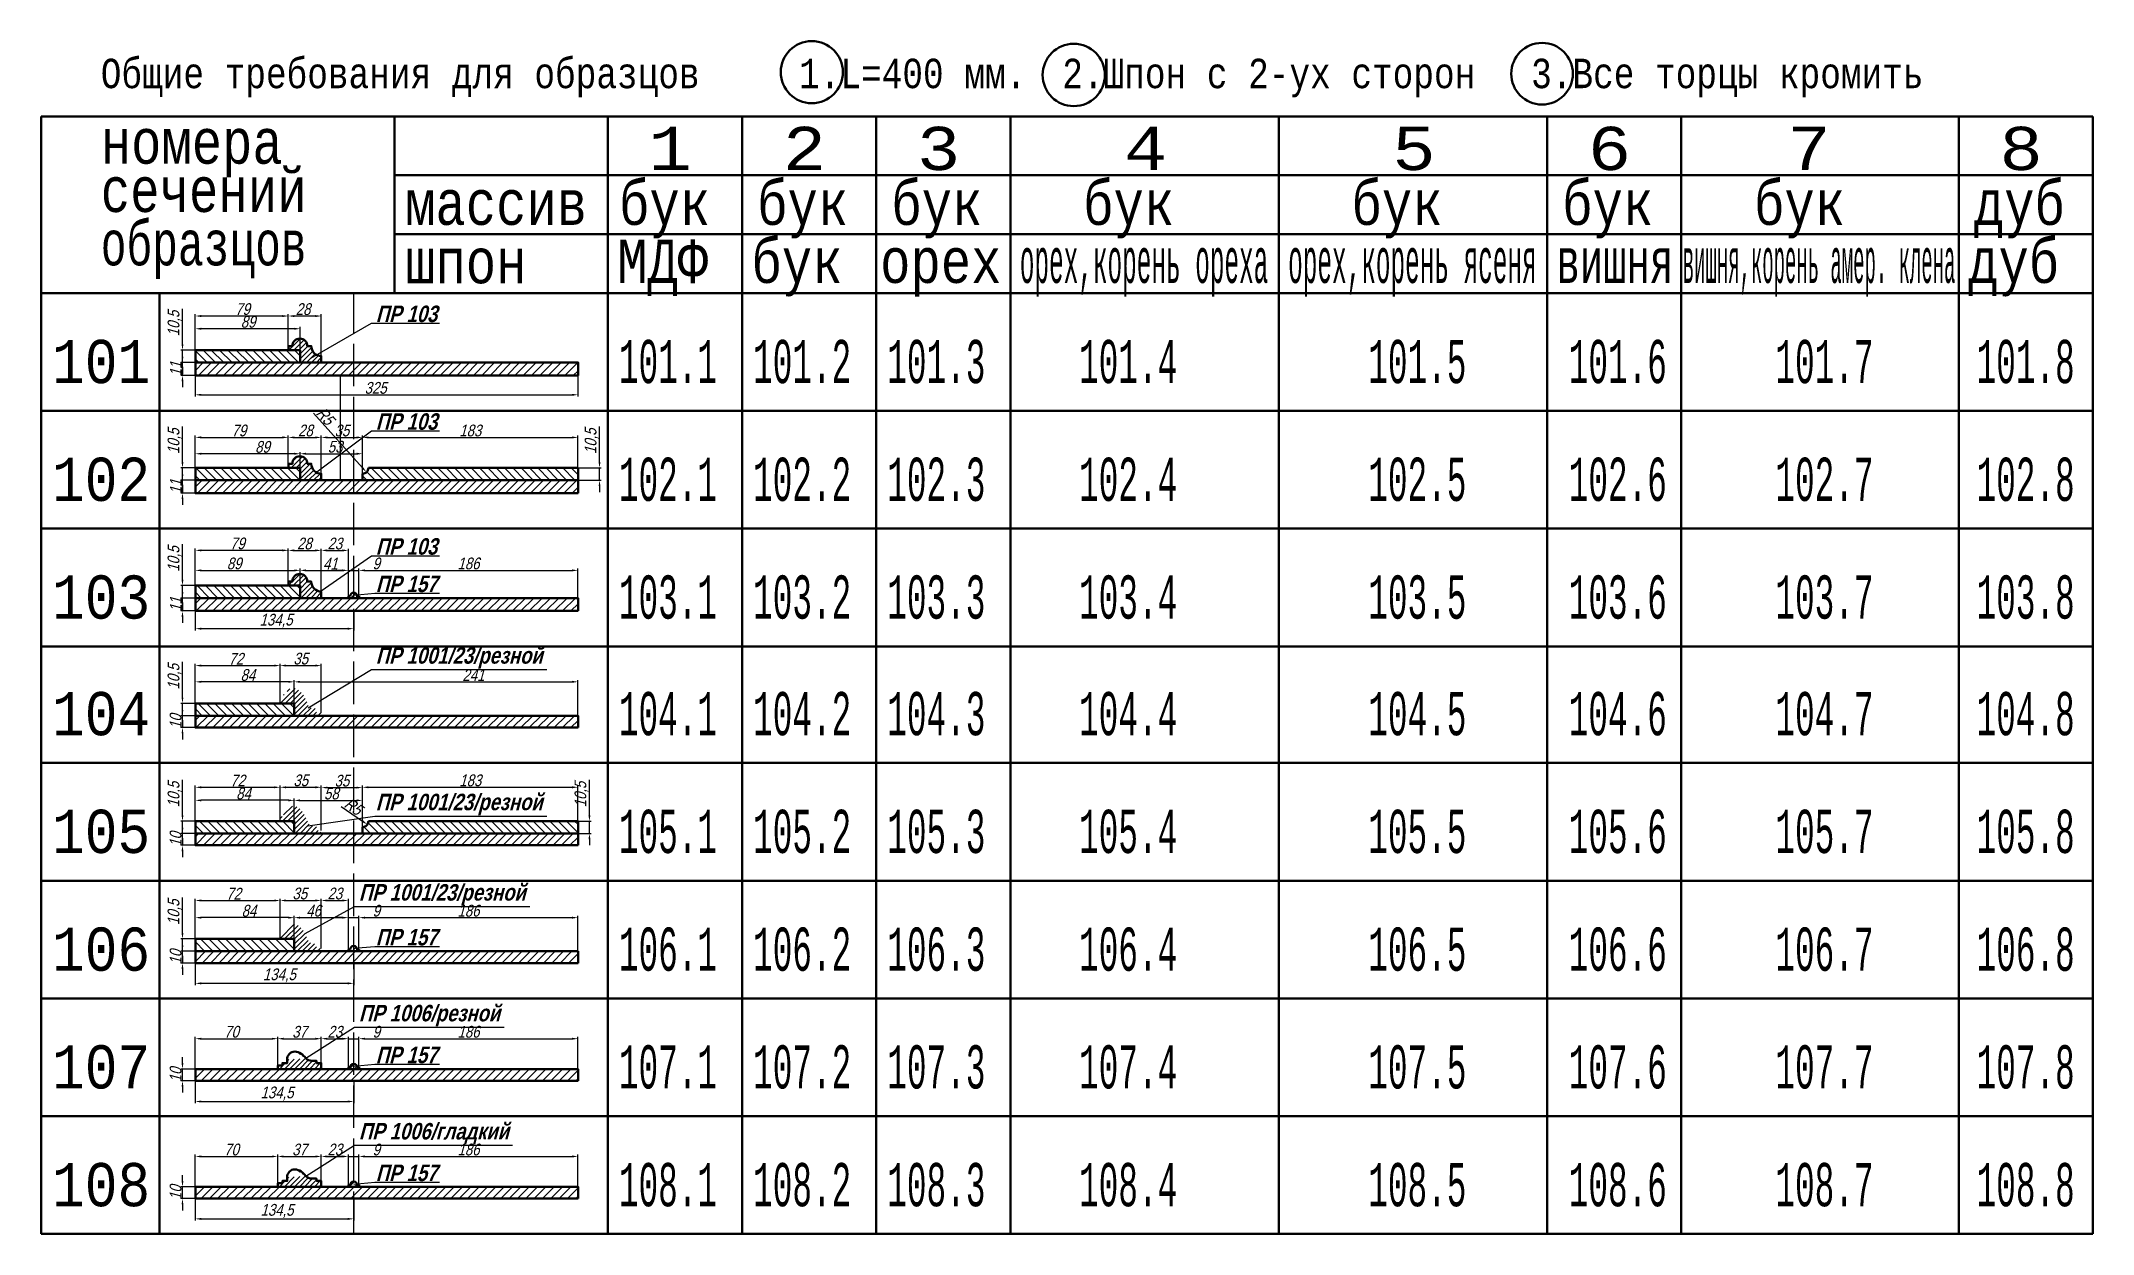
# Model space of a CAD drawing. Header units: metres. Extents: x 412 to 2155, y 1917 to 2930.
import ezdxf
from ezdxf.enums import TextEntityAlignment as Align

# ---------------------------------------------------------------- set-up
doc = ezdxf.new("R2010")
doc.units = ezdxf.units.M
doc.header["$PDMODE"] = 35
doc.linetypes.add('ACAD_ISO02W100', pattern=[15, 12, -3])
doc.layers.add('Размеры', color=7, linetype='Continuous', lineweight=18)
doc.styles.add('Yd', font='arial.ttf', dxfattribs={"width": 0.8, "oblique": 15})
doc.styles.add('АЛЕКС', font='cour.ttf', dxfattribs={"width": 0.7})
doc.styles.add('Олег', font='romans.shx', dxfattribs={"width": 0.8, "oblique": 15})
doc.dimstyles.new('Yd', dxfattribs={"dimscale": 0.1, "dimtxt": 100, "dimasz": 50, "dimexe": 15, "dimexo": 0, "dimgap": 7, "dimtad": 1, "dimdec": 0, "dimtxsty": 'Yd', "dimcen": 20, "dimclrd": 7, "dimclre": 7, "dimclrt": 7, "dimadec": 0, "dimazin": 0, "dimtfac": 1, "dimtdec": 0, "dimtmove": 0, "dimatfit": 3, "dimldrblk": 'NONE', "dimfxl": 1, "dimlwd": 15, "dimlwe": 13, "dimarcsym": 0})
doc.dimstyles.new('Олег', dxfattribs={"dimscale": 0.1, "dimtxt": 70, "dimasz": 30, "dimexe": 15, "dimexo": 0, "dimgap": 7, "dimtad": 1, "dimdec": 0, "dimtxsty": 'Олег', "dimcen": 20, "dimclrd": 7, "dimclre": 7, "dimclrt": 7, "dimadec": 0, "dimazin": 0, "dimtfac": 1, "dimtdec": 0, "dimtmove": 0, "dimatfit": 3, "dimldrblk": 'NONE', "dimfxl": 1, "dimlwd": -1, "dimlwe": 30, "dimarcsym": 0})
pattern_1 = [(45, (0, 0), (-3.535534, 3.535534), [])]
pattern_2 = [(135, (0, 0), (-3.535534, -3.535534), [])]
pattern_3 = [(135, (0, 0.5), (-3.535534, -3.535534), [])]
pattern_4 = [(45, (0, 0), (-2.1213203, 2.1213203), [])]
pattern_5 = [(45, (0, -100), (-2.1213203, 2.1213203), [])]

msp = doc.modelspace()

# ---------------------------------------------------------------- texts
at = {"layer": 'Размеры', "style": 'АЛЕКС', "width": 0.7}
for s, height, p in [('Общие требования для образцов', 25, (462.9, 2890.07)), ('1.L=400 мм.', 25, (1055.99, 2890.07)), ('2.Шпон с 2-ух сторон', 25, (1279.5, 2890.07)), ('3.Все торцы кромить', 25, (1677.71, 2890.07)), ('номера', 36.715, (462.9, 2825.92)), ('бук', 36.715, (903.08, 2773.98)), ('бук', 36.715, (1020.37, 2773.98)), ('бук', 36.715, (1134.32, 2773.98)), ('бук', 36.715, (1297.25, 2773.98)), ('бук', 36.715, (1525.16, 2773.98)), ('бук', 36.715, (1704.09, 2773.98)), ('бук', 36.715, (1867.02, 2773.98)), ('дуб', 36.715, (2053.69, 2773.98)), ('массив', 36.715, (721.39, 2773.98)), ('шпон', 36.715, (721.39, 2724.34)), ('МДФ', 36.715, (901.4, 2724.7)), ('бук', 36.715, (1015.54, 2724.7)), ('орех', 36.715, (1124.81, 2724.7)), ('дуб', 36.715, (2048.86, 2724.7))]:
    msp.add_text(s, height=height, dxfattribs=at).set_placement(p)
at = {"layer": 'Размеры', "style": 'АЛЕКС'}
for s, p in [('1', (928.18, 2820.56)), ('2', (1042.13, 2820.56)), ('3', (1156.08, 2820.56)), ('4', (1331.91, 2820.56)), ('5', (1559.81, 2820.56)), ('6', (1725.85, 2820.56)), ('7', (1895.38, 2820.56)), ('8', (2075.45, 2820.56))]:
    msp.add_text(s, height=36.71, dxfattribs=at).set_placement(p)
for s, height, width, p, p2 in [('сечений', 36.715, 0.647464, (462.9, 2784.94), (637.69, 2784.94)), ('образцов', 36.715, 0.566531, (462.9, 2739.59), (637.69, 2739.59)), ('орех,корень ореха', 36.7148, 0.321879, (1243.45, 2724.7), (1454.48, 2724.7)), ('орех,корень ясеня', 36.7148, 0.321879, (1471.35, 2724.7), (1682.39, 2724.7)), ('вишня', 36.715, 0.513718, (1699.26, 2724.7), (1798.32, 2724.7)), ('вишня,корень амер. клена', 36.7148, 0.250202, (1806.45, 2724.7), (2038.03, 2724.7)), ('101', 36.715, 0.719991, (421.54, 2639.59), (504.85, 2639.59)), ('101.1', 36.715, 0.431995, (902.99, 2639.59), (986.29, 2639.59)), ('101.2', 36.715, 0.431995, (1016.94, 2639.59), (1100.25, 2639.59)), ('101.3', 36.715, 0.431995, (1130.9, 2639.59), (1214.2, 2639.59)), ('101.4', 36.715, 0.431995, (1293.78, 2639.59), (1377.08, 2639.59)), ('101.5', 36.715, 0.431995, (1539.42, 2639.59), (1622.72, 2639.59)), ('101.6', 36.715, 0.431995, (1709.66, 2639.59), (1792.96, 2639.59)), ('101.7', 36.715, 0.431995, (1885.18, 2639.59), (1968.48, 2639.59)), ('101.8', 36.715, 0.431995, (2056.03, 2639.59), (2139.33, 2639.59)), ('102', 36.715, 0.719991, (421.54, 2539.59), (504.85, 2539.59)), ('102.1', 36.715, 0.431995, (902.99, 2539.59), (986.29, 2539.59)), ('102.2', 36.715, 0.431995, (1016.94, 2539.59), (1100.25, 2539.59)), ('102.3', 36.715, 0.431995, (1130.9, 2539.59), (1214.2, 2539.59)), ('102.4', 36.715, 0.431995, (1293.78, 2539.59), (1377.08, 2539.59)), ('102.5', 36.715, 0.431995, (1539.42, 2539.59), (1622.72, 2539.59)), ('102.6', 36.715, 0.431995, (1709.66, 2539.59), (1792.96, 2539.59)), ('102.7', 36.715, 0.431995, (1885.18, 2539.59), (1968.48, 2539.59)), ('102.8', 36.715, 0.431995, (2056.03, 2539.59), (2139.33, 2539.59)), ('103', 36.715, 0.719991, (421.54, 2439.59), (504.85, 2439.59)), ('103.1', 36.715, 0.431995, (902.99, 2439.59), (986.29, 2439.59)), ('103.2', 36.715, 0.431995, (1016.94, 2439.59), (1100.25, 2439.59)), ('103.3', 36.715, 0.431995, (1130.9, 2439.59), (1214.2, 2439.59)), ('103.4', 36.715, 0.431995, (1293.78, 2439.59), (1377.08, 2439.59)), ('103.5', 36.715, 0.431995, (1539.42, 2439.59), (1622.72, 2439.59)), ('103.6', 36.715, 0.431995, (1709.66, 2439.59), (1792.96, 2439.59)), ('103.7', 36.715, 0.431995, (1885.18, 2439.59), (1968.48, 2439.59)), ('103.8', 36.715, 0.431995, (2056.03, 2439.59), (2139.33, 2439.59)), ('104', 36.715, 0.719991, (421.54, 2340.59), (504.85, 2340.59)), ('104.1', 36.715, 0.431995, (902.99, 2340.59), (986.29, 2340.59)), ('104.2', 36.715, 0.431995, (1016.94, 2340.59), (1100.25, 2340.59)), ('104.3', 36.715, 0.431995, (1130.9, 2340.59), (1214.2, 2340.59)), ('104.4', 36.715, 0.431995, (1293.78, 2340.59), (1377.08, 2340.59)), ('104.5', 36.715, 0.431995, (1539.42, 2340.59), (1622.72, 2340.59)), ('104.6', 36.715, 0.431995, (1709.66, 2340.59), (1792.96, 2340.59)), ('104.7', 36.715, 0.431995, (1885.18, 2340.59), (1968.48, 2340.59)), ('104.8', 36.715, 0.431995, (2056.03, 2340.59), (2139.33, 2340.59)), ('105', 36.715, 0.719991, (421.54, 2240.59), (504.85, 2240.59)), ('105.1', 36.715, 0.431995, (902.99, 2240.59), (986.29, 2240.59)), ('105.2', 36.715, 0.431995, (1016.94, 2240.59), (1100.25, 2240.59)), ('105.3', 36.715, 0.431995, (1130.9, 2240.59), (1214.2, 2240.59)), ('105.4', 36.715, 0.431995, (1293.78, 2240.59), (1377.08, 2240.59)), ('105.5', 36.715, 0.431995, (1539.42, 2240.59), (1622.72, 2240.59)), ('105.6', 36.715, 0.431995, (1709.66, 2240.59), (1792.96, 2240.59)), ('105.7', 36.715, 0.431995, (1885.18, 2240.59), (1968.48, 2240.59)), ('105.8', 36.715, 0.431995, (2056.03, 2240.59), (2139.33, 2240.59)), ('106', 36.715, 0.719991, (421.54, 2140.59), (504.85, 2140.59)), ('106.1', 36.715, 0.431995, (902.99, 2140.59), (986.29, 2140.59)), ('106.2', 36.715, 0.431995, (1016.94, 2140.59), (1100.25, 2140.59)), ('106.3', 36.715, 0.431995, (1130.9, 2140.59), (1214.2, 2140.59)), ('106.4', 36.715, 0.431995, (1293.78, 2140.59), (1377.08, 2140.59)), ('106.5', 36.715, 0.431995, (1539.42, 2140.59), (1622.72, 2140.59)), ('106.6', 36.715, 0.431995, (1709.66, 2140.59), (1792.96, 2140.59)), ('106.7', 36.715, 0.431995, (1885.18, 2140.59), (1968.48, 2140.59)), ('106.8', 36.715, 0.431995, (2056.03, 2140.59), (2139.33, 2140.59)), ('107', 36.715, 0.719991, (421.54, 2040.59), (504.85, 2040.59)), ('107.1', 36.715, 0.431995, (902.99, 2040.59), (986.29, 2040.59)), ('107.2', 36.715, 0.431995, (1016.94, 2040.59), (1100.25, 2040.59)), ('107.3', 36.715, 0.431995, (1130.9, 2040.59), (1214.2, 2040.59)), ('107.4', 36.715, 0.431995, (1293.78, 2040.59), (1377.08, 2040.59)), ('107.5', 36.715, 0.431995, (1539.42, 2040.59), (1622.72, 2040.59)), ('107.6', 36.715, 0.431995, (1709.66, 2040.59), (1792.96, 2040.59)), ('107.7', 36.715, 0.431995, (1885.18, 2040.59), (1968.48, 2040.59)), ('107.8', 36.715, 0.431995, (2056.03, 2040.59), (2139.33, 2040.59)), ('108', 36.715, 0.719991, (421.54, 1940.59), (504.85, 1940.59)), ('108.1', 36.715, 0.431995, (902.99, 1940.59), (986.29, 1940.59)), ('108.2', 36.715, 0.431995, (1016.94, 1940.59), (1100.25, 1940.59)), ('108.3', 36.715, 0.431995, (1130.9, 1940.59), (1214.2, 1940.59)), ('108.4', 36.715, 0.431995, (1293.78, 1940.59), (1377.08, 1940.59)), ('108.5', 36.715, 0.431995, (1539.42, 1940.59), (1622.72, 1940.59)), ('108.6', 36.715, 0.431995, (1709.66, 1940.59), (1792.96, 1940.59)), ('108.7', 36.715, 0.431995, (1885.18, 1940.59), (1968.48, 1940.59)), ('108.8', 36.715, 0.431995, (2056.03, 1940.59), (2139.33, 1940.59))]:
    msp.add_text(s, height=height, dxfattribs=dict(at, width=width)).set_placement(p, p2, align=Align.FIT)
at = {"layer": 'Размеры', "color": 7, "char_height": 14, "attachment_point": 7, "style": 'Олег'}
for s, insert in [('{\\fArial|b1|i0|c204|p32;ПР 103}', (696.49, 2691.21)), ('{\\fArial|b1|i0|c204|p32;ПР 103}', (696.49, 2599.75)), ('{\\fArial|b1|i0|c204|p32;ПР 103}', (696.49, 2493.68)), ('{\\fArial|b1|i0|c204|p32;ПР 157}', (696.49, 2461.9)), ('{\\fArial|b1|i0|c204|p32;ПР 1001/23/резной}', (696.49, 2397.13)), ('{\\fArial|b1|i0|c204|p32;ПР 1001/23/резной}', (696.49, 2272.68)), ('{\\fArial|b1|i0|c204|p32;ПР 1001/23/резной}', (682.12, 2195.92)), ('{\\fArial|b1|i0|c204|p32;ПР 157}', (696.49, 2161.9)), ('{\\fArial|b1|i0|c204|p32;ПР 1006/резной}', (682.12, 2093.39)), ('{\\fArial|b1|i0|c204|p32;ПР 157}', (696.49, 2061.9)), ('{\\fArial|b1|i0|c204|p32;ПР 1006/гладкий}', (682.12, 1993.24)), ('{\\fArial|b1|i0|c204|p32;ПР 157}', (696.49, 1961.75))]:
    msp.add_mtext(s, dxfattribs=dict(at, insert=insert))

# ---------------------------------------------------------------- blocks, each defined once
blk = doc.blocks.new('*D7')
at = {"color": 7, "lineweight": 13}
for p, q in [((543.2, 2646.1), (543.2, 2628.2)), ((868.2, 2646.1), (868.2, 2628.2))]:
    blk.add_line(p, q, dxfattribs=at)
at = {"color": 7, "lineweight": 15}
blk.add_line((548.2, 2629.7), (863.2, 2629.7), dxfattribs=at)
at = {"color": 7}
for points in [[(548.2, 2630.5), (548.2, 2628.8), (543.2, 2629.7)], [(863.2, 2630.5), (863.2, 2628.8), (868.2, 2629.7)]]:
    blk.add_solid(points, dxfattribs=at)
at = {"layer": 'DEFPOINTS', "color": 0}
for p in [(543.2, 2646.1), (868.2, 2646.1), (868.2, 2629.7)]:
    blk.add_point(p, dxfattribs=at)
at = {"color": 7, "lineweight": 5, "insert": (696.3, 2635.5), "char_height": 10, "attachment_point": 5, "style": 'Yd'}
blk.add_mtext('325', dxfattribs=at)
blk = doc.blocks.new('_None')
blk = doc.blocks.new('*D8')
at = {"color": 7, "lineweight": 13}
for p, q in [((543.2, 2667.6), (543.2, 2687.3)), ((632.2, 2667.6), (632.2, 2687.3))]:
    blk.add_line(p, q, dxfattribs=at)
at = {"color": 7, "lineweight": 15}
blk.add_line((627.2, 2685.8), (548.2, 2685.8), dxfattribs=at)
at = {"color": 7}
for points in [[(548.2, 2686.6), (548.2, 2684.9), (543.2, 2685.8)], [(627.2, 2686.6), (627.2, 2684.9), (632.2, 2685.8)]]:
    blk.add_solid(points, dxfattribs=at)
at = {"layer": 'DEFPOINTS', "color": 0}
for p in [(543.2, 2685.8), (543.2, 2667.6), (632.2, 2667.6)]:
    blk.add_point(p, dxfattribs=at)
at = {"color": 7, "lineweight": 5, "insert": (588, 2691.6), "char_height": 10, "attachment_point": 5, "style": 'Yd'}
blk.add_mtext('89', dxfattribs=at)
blk = doc.blocks.new('*D9')
at = {"color": 7, "lineweight": 13}
for p, q in [((543.2, 2567.6), (543.2, 2581.1)), ((632.2, 2567.6), (632.2, 2581.1))]:
    blk.add_line(p, q, dxfattribs=at)
at = {"color": 7, "lineweight": 15}
blk.add_line((627.2, 2579.6), (548.2, 2579.6), dxfattribs=at)
at = {"color": 7}
for points in [[(548.2, 2580.5), (548.2, 2578.8), (543.2, 2579.6)], [(627.2, 2580.5), (627.2, 2578.8), (632.2, 2579.6)]]:
    blk.add_solid(points, dxfattribs=at)
at = {"layer": 'DEFPOINTS', "color": 0}
for p in [(543.2, 2579.6), (543.2, 2567.6), (632.2, 2567.6)]:
    blk.add_point(p, dxfattribs=at)
at = {"color": 7, "lineweight": 5, "insert": (600.2, 2585.4), "char_height": 10, "attachment_point": 5, "style": 'Yd'}
blk.add_mtext('89', dxfattribs=at)
blk = doc.blocks.new('*D10')
at = {"color": 7, "lineweight": 13}
for p, q in [((543.2, 2367.6), (543.2, 2387.4)), ((627.2, 2367.6), (627.2, 2387.4))]:
    blk.add_line(p, q, dxfattribs=at)
at = {"color": 7, "lineweight": 15}
blk.add_line((622.2, 2385.9), (548.2, 2385.9), dxfattribs=at)
at = {"color": 7}
for points in [[(548.2, 2386.8), (548.2, 2385.1), (543.2, 2385.9)], [(622.2, 2386.8), (622.2, 2385.1), (627.2, 2385.9)]]:
    blk.add_solid(points, dxfattribs=at)
at = {"layer": 'DEFPOINTS', "color": 0}
for p in [(543.2, 2385.9), (543.2, 2367.6), (627.2, 2367.6)]:
    blk.add_point(p, dxfattribs=at)
at = {"color": 7, "lineweight": 5, "insert": (587.8, 2391.7), "char_height": 10, "attachment_point": 5, "style": 'Yd'}
blk.add_mtext('84', dxfattribs=at)
blk = doc.blocks.new('*D11')
at = {"color": 7, "lineweight": 13}
for p, q in [((543.2, 2267.6), (543.2, 2286.8)), ((627.2, 2267.6), (627.2, 2286.8))]:
    blk.add_line(p, q, dxfattribs=at)
at = {"color": 7, "lineweight": 15}
blk.add_line((622.2, 2285.3), (548.2, 2285.3), dxfattribs=at)
at = {"color": 7}
for points in [[(548.2, 2286.1), (548.2, 2284.4), (543.2, 2285.3)], [(622.2, 2286.1), (622.2, 2284.4), (627.2, 2285.3)]]:
    blk.add_solid(points, dxfattribs=at)
at = {"layer": 'DEFPOINTS', "color": 0}
for p in [(543.2, 2285.3), (543.2, 2267.6), (627.2, 2267.6)]:
    blk.add_point(p, dxfattribs=at)
at = {"color": 7, "lineweight": 5, "insert": (584.1, 2291.1), "char_height": 10, "attachment_point": 5, "style": 'Yd'}
blk.add_mtext('84', dxfattribs=at)
blk = doc.blocks.new('*D12')
at = {"color": 7, "lineweight": 13}
for p, q in [((543.2, 2167.6), (543.2, 2187.2)), ((627.2, 2167.6), (627.2, 2187.2))]:
    blk.add_line(p, q, dxfattribs=at)
at = {"color": 7, "lineweight": 15}
blk.add_line((622.2, 2185.7), (548.2, 2185.7), dxfattribs=at)
at = {"color": 7}
for points in [[(548.2, 2186.5), (548.2, 2184.8), (543.2, 2185.7)], [(622.2, 2186.5), (622.2, 2184.8), (627.2, 2185.7)]]:
    blk.add_solid(points, dxfattribs=at)
at = {"layer": 'DEFPOINTS', "color": 0}
for p in [(543.2, 2185.7), (543.2, 2167.6), (627.2, 2167.6)]:
    blk.add_point(p, dxfattribs=at)
at = {"color": 7, "lineweight": 5, "insert": (588.7, 2191.5), "char_height": 10, "attachment_point": 5, "style": 'Yd'}
blk.add_mtext('84', dxfattribs=at)
blk = doc.blocks.new('*D13')
at = {"color": 7, "lineweight": 13}
for p, q in [((543.2, 2057.1), (530.8, 2057.1)), ((543.2, 2047.1), (530.8, 2047.1))]:
    blk.add_line(p, q, dxfattribs=at)
at = {"color": 7, "lineweight": 15}
for p, q in [((532.3, 2062.1), (532.3, 2067.1)), ((532.3, 2047.1), (532.3, 2057.1)), ((532.3, 2042.1), (532.3, 2037.1))]:
    blk.add_line(p, q, dxfattribs=at)
at = {"color": 7}
for points in [[(531.5, 2062.1), (533.1, 2062.1), (532.3, 2057.1)], [(531.5, 2042.1), (533.1, 2042.1), (532.3, 2047.1)]]:
    blk.add_solid(points, dxfattribs=at)
at = {"layer": 'DEFPOINTS', "color": 0}
for p in [(532.3, 2057.1), (543.2, 2057.1), (543.2, 2047.1)]:
    blk.add_point(p, dxfattribs=at)
at = {"color": 7, "lineweight": 5, "insert": (526.5, 2052.1), "char_height": 10, "attachment_point": 5, "rotation": 90, "style": 'Yd'}
blk.add_mtext('10', dxfattribs=at)
blk = doc.blocks.new('*D14')
at = {"color": 7, "lineweight": 15}
for p, q in [((532.3, 2162.1), (532.3, 2167.1)), ((532.3, 2147.1), (532.3, 2157.1)), ((532.3, 2142.1), (532.3, 2137.1))]:
    blk.add_line(p, q, dxfattribs=at)
at = {"color": 7, "lineweight": 13}
for p, q in [((543.2, 2157.1), (530.8, 2157.1)), ((543.2, 2147.1), (530.8, 2147.1))]:
    blk.add_line(p, q, dxfattribs=at)
at = {"color": 7}
for points in [[(531.5, 2162.1), (533.1, 2162.1), (532.3, 2157.1)], [(531.5, 2142.1), (533.1, 2142.1), (532.3, 2147.1)]]:
    blk.add_solid(points, dxfattribs=at)
at = {"layer": 'DEFPOINTS', "color": 0}
for p in [(532.3, 2157.1), (543.2, 2157.1), (543.2, 2147.1)]:
    blk.add_point(p, dxfattribs=at)
at = {"color": 7, "lineweight": 5, "insert": (526.5, 2152.1), "char_height": 10, "attachment_point": 5, "rotation": 90, "style": 'Yd'}
blk.add_mtext('10', dxfattribs=at)
blk = doc.blocks.new('*D15')
at = {"color": 7, "lineweight": 15}
for p, q in [((532.3, 2172.6), (532.3, 2202.8)), ((532.3, 2157.1), (532.3, 2167.6)), ((532.3, 2152.1), (532.3, 2147.1))]:
    blk.add_line(p, q, dxfattribs=at)
at = {"color": 7, "lineweight": 13}
for p, q in [((543.2, 2167.6), (530.8, 2167.6)), ((543.2, 2157.1), (530.8, 2157.1))]:
    blk.add_line(p, q, dxfattribs=at)
at = {"color": 7}
for points in [[(531.5, 2172.6), (533.1, 2172.6), (532.3, 2167.6)], [(531.5, 2152.1), (533.1, 2152.1), (532.3, 2157.1)]]:
    blk.add_solid(points, dxfattribs=at)
at = {"layer": 'DEFPOINTS', "color": 0}
for p in [(532.3, 2167.6), (543.2, 2167.6), (543.2, 2157.1)]:
    blk.add_point(p, dxfattribs=at)
at = {"color": 7, "lineweight": 5, "insert": (525.6, 2190.2), "char_height": 10, "attachment_point": 5, "rotation": 90, "style": 'Yd'}
blk.add_mtext('10,5', dxfattribs=at)
blk = doc.blocks.new('*D16')
at = {"color": 7, "lineweight": 15}
for p, q in [((532.3, 2262.1), (532.3, 2267.1)), ((532.3, 2247.1), (532.3, 2257.1)), ((532.3, 2242.1), (532.3, 2237.1))]:
    blk.add_line(p, q, dxfattribs=at)
at = {"color": 7, "lineweight": 13}
for p, q in [((543.2, 2257.1), (530.8, 2257.1)), ((543.2, 2247.1), (530.8, 2247.1))]:
    blk.add_line(p, q, dxfattribs=at)
at = {"color": 7}
for points in [[(531.5, 2262.1), (533.1, 2262.1), (532.3, 2257.1)], [(531.5, 2242.1), (533.1, 2242.1), (532.3, 2247.1)]]:
    blk.add_solid(points, dxfattribs=at)
at = {"layer": 'DEFPOINTS', "color": 0}
for p in [(532.3, 2257.1), (543.2, 2257.1), (543.2, 2247.1)]:
    blk.add_point(p, dxfattribs=at)
at = {"color": 7, "lineweight": 5, "insert": (526.5, 2252.1), "char_height": 10, "attachment_point": 5, "rotation": 90, "style": 'Yd'}
blk.add_mtext('10', dxfattribs=at)
blk = doc.blocks.new('*D17')
at = {"color": 7, "lineweight": 15}
for p, q in [((532.3, 2272.6), (532.3, 2302.8)), ((532.3, 2257.1), (532.3, 2267.6)), ((532.3, 2252.1), (532.3, 2247.1))]:
    blk.add_line(p, q, dxfattribs=at)
at = {"color": 7, "lineweight": 13}
for p, q in [((543.2, 2267.6), (530.8, 2267.6)), ((543.2, 2257.1), (530.8, 2257.1))]:
    blk.add_line(p, q, dxfattribs=at)
at = {"color": 7}
for points in [[(531.5, 2272.6), (533.1, 2272.6), (532.3, 2267.6)], [(531.5, 2252.1), (533.1, 2252.1), (532.3, 2257.1)]]:
    blk.add_solid(points, dxfattribs=at)
at = {"layer": 'DEFPOINTS', "color": 0}
for p in [(532.3, 2267.6), (543.2, 2267.6), (543.2, 2257.1)]:
    blk.add_point(p, dxfattribs=at)
at = {"color": 7, "lineweight": 5, "insert": (525.6, 2290.2), "char_height": 10, "attachment_point": 5, "rotation": 90, "style": 'Yd'}
blk.add_mtext('10,5', dxfattribs=at)
blk = doc.blocks.new('*D18')
at = {"color": 7, "lineweight": 13}
for p, q in [((543.2, 2357.1), (530.8, 2357.1)), ((543.2, 2347.1), (530.8, 2347.1))]:
    blk.add_line(p, q, dxfattribs=at)
at = {"color": 7, "lineweight": 15}
for p, q in [((532.3, 2362.1), (532.3, 2367.1)), ((532.3, 2347.1), (532.3, 2357.1)), ((532.3, 2342.1), (532.3, 2337.1))]:
    blk.add_line(p, q, dxfattribs=at)
at = {"color": 7}
for points in [[(531.5, 2362.1), (533.1, 2362.1), (532.3, 2357.1)], [(531.5, 2342.1), (533.1, 2342.1), (532.3, 2347.1)]]:
    blk.add_solid(points, dxfattribs=at)
at = {"layer": 'DEFPOINTS', "color": 0}
for p in [(532.3, 2357.1), (543.2, 2357.1), (543.2, 2347.1)]:
    blk.add_point(p, dxfattribs=at)
at = {"color": 7, "lineweight": 5, "insert": (526.5, 2352.1), "char_height": 10, "attachment_point": 5, "rotation": 90, "style": 'Yd'}
blk.add_mtext('10', dxfattribs=at)
blk = doc.blocks.new('*D19')
at = {"color": 7, "lineweight": 15}
for p, q in [((532.3, 2372.6), (532.3, 2402.8)), ((532.3, 2357.1), (532.3, 2367.6)), ((532.3, 2352.1), (532.3, 2347.1))]:
    blk.add_line(p, q, dxfattribs=at)
at = {"color": 7, "lineweight": 13}
for p, q in [((543.2, 2367.6), (530.8, 2367.6)), ((543.2, 2357.1), (530.8, 2357.1))]:
    blk.add_line(p, q, dxfattribs=at)
at = {"color": 7}
for points in [[(531.5, 2372.6), (533.1, 2372.6), (532.3, 2367.6)], [(531.5, 2352.1), (533.1, 2352.1), (532.3, 2357.1)]]:
    blk.add_solid(points, dxfattribs=at)
at = {"layer": 'DEFPOINTS', "color": 0}
for p in [(532.3, 2367.6), (543.2, 2367.6), (543.2, 2357.1)]:
    blk.add_point(p, dxfattribs=at)
at = {"color": 7, "lineweight": 5, "insert": (525.6, 2390.2), "char_height": 10, "attachment_point": 5, "rotation": 90, "style": 'Yd'}
blk.add_mtext('10,5', dxfattribs=at)
blk = doc.blocks.new('*D20')
at = {"color": 7, "lineweight": 15}
for p, q in [((532.3, 2462.1), (532.3, 2467.1)), ((532.3, 2446.1), (532.3, 2457.1)), ((532.3, 2441.1), (532.3, 2436.1))]:
    blk.add_line(p, q, dxfattribs=at)
at = {"color": 7, "lineweight": 13}
for p, q in [((543.2, 2457.1), (530.8, 2457.1)), ((543.2, 2446.1), (530.8, 2446.1))]:
    blk.add_line(p, q, dxfattribs=at)
at = {"color": 7}
for points in [[(531.5, 2462.1), (533.1, 2462.1), (532.3, 2457.1)], [(531.5, 2441.1), (533.1, 2441.1), (532.3, 2446.1)]]:
    blk.add_solid(points, dxfattribs=at)
at = {"layer": 'DEFPOINTS', "color": 0}
for p in [(532.3, 2457.1), (543.2, 2457.1), (543.2, 2446.1)]:
    blk.add_point(p, dxfattribs=at)
at = {"color": 7, "lineweight": 5, "insert": (526.6, 2451.6), "char_height": 10, "attachment_point": 5, "rotation": 90, "style": 'Yd'}
blk.add_mtext('11', dxfattribs=at)
blk = doc.blocks.new('*D21')
at = {"color": 7, "lineweight": 15}
for p, q in [((532.3, 2472.6), (532.3, 2502.8)), ((532.3, 2457.1), (532.3, 2467.6)), ((532.3, 2452.1), (532.3, 2447.1))]:
    blk.add_line(p, q, dxfattribs=at)
at = {"color": 7, "lineweight": 13}
for p, q in [((543.2, 2467.6), (530.8, 2467.6)), ((543.2, 2457.1), (530.8, 2457.1))]:
    blk.add_line(p, q, dxfattribs=at)
at = {"color": 7}
for points in [[(531.5, 2472.6), (533.1, 2472.6), (532.3, 2467.6)], [(531.5, 2452.1), (533.1, 2452.1), (532.3, 2457.1)]]:
    blk.add_solid(points, dxfattribs=at)
at = {"layer": 'DEFPOINTS', "color": 0}
for p in [(532.3, 2467.6), (543.2, 2467.6), (543.2, 2457.1)]:
    blk.add_point(p, dxfattribs=at)
at = {"color": 7, "lineweight": 5, "insert": (525.6, 2490.2), "char_height": 10, "attachment_point": 5, "rotation": 90, "style": 'Yd'}
blk.add_mtext('10,5', dxfattribs=at)
blk = doc.blocks.new('*D22')
at = {"color": 7, "lineweight": 15}
for p, q in [((532.3, 2562.1), (532.3, 2567.1)), ((532.3, 2546.1), (532.3, 2557.1)), ((532.3, 2541.1), (532.3, 2536.1))]:
    blk.add_line(p, q, dxfattribs=at)
at = {"color": 7, "lineweight": 13}
for p, q in [((543.2, 2557.1), (530.8, 2557.1)), ((543.2, 2546.1), (530.8, 2546.1))]:
    blk.add_line(p, q, dxfattribs=at)
at = {"color": 7}
for points in [[(531.5, 2562.1), (533.1, 2562.1), (532.3, 2557.1)], [(531.5, 2541.1), (533.1, 2541.1), (532.3, 2546.1)]]:
    blk.add_solid(points, dxfattribs=at)
at = {"layer": 'DEFPOINTS', "color": 0}
for p in [(532.3, 2557.1), (543.2, 2557.1), (543.2, 2546.1)]:
    blk.add_point(p, dxfattribs=at)
at = {"color": 7, "lineweight": 5, "insert": (526.6, 2551.6), "char_height": 10, "attachment_point": 5, "rotation": 90, "style": 'Yd'}
blk.add_mtext('11', dxfattribs=at)
blk = doc.blocks.new('*D23')
at = {"color": 7, "lineweight": 15}
for p, q in [((532.3, 2572.6), (532.3, 2602.8)), ((532.3, 2557.1), (532.3, 2567.6)), ((532.3, 2552.1), (532.3, 2547.1))]:
    blk.add_line(p, q, dxfattribs=at)
at = {"color": 7, "lineweight": 13}
for p, q in [((543.2, 2567.6), (530.8, 2567.6)), ((543.2, 2557.1), (530.8, 2557.1))]:
    blk.add_line(p, q, dxfattribs=at)
at = {"color": 7}
for points in [[(531.5, 2572.6), (533.1, 2572.6), (532.3, 2567.6)], [(531.5, 2552.1), (533.1, 2552.1), (532.3, 2557.1)]]:
    blk.add_solid(points, dxfattribs=at)
at = {"layer": 'DEFPOINTS', "color": 0}
for p in [(532.3, 2567.6), (543.2, 2567.6), (543.2, 2557.1)]:
    blk.add_point(p, dxfattribs=at)
at = {"color": 7, "lineweight": 5, "insert": (525.6, 2590.2), "char_height": 10, "attachment_point": 5, "rotation": 90, "style": 'Yd'}
blk.add_mtext('10,5', dxfattribs=at)
blk = doc.blocks.new('*D24')
at = {"color": 7, "lineweight": 15}
for p, q in [((532.3, 2662.1), (532.3, 2667.1)), ((532.3, 2646.1), (532.3, 2657.1)), ((532.3, 2641.1), (532.3, 2636.1))]:
    blk.add_line(p, q, dxfattribs=at)
at = {"color": 7, "lineweight": 13}
for p, q in [((547.1, 2657.1), (530.8, 2657.1)), ((547.1, 2646.1), (530.8, 2646.1))]:
    blk.add_line(p, q, dxfattribs=at)
at = {"color": 7}
for points in [[(531.5, 2662.1), (533.1, 2662.1), (532.3, 2657.1)], [(531.5, 2641.1), (533.1, 2641.1), (532.3, 2646.1)]]:
    blk.add_solid(points, dxfattribs=at)
at = {"layer": 'DEFPOINTS', "color": 0}
for p in [(532.3, 2657.1), (547.1, 2657.1), (547.1, 2646.1)]:
    blk.add_point(p, dxfattribs=at)
at = {"color": 7, "lineweight": 5, "insert": (526.6, 2651.6), "char_height": 10, "attachment_point": 5, "rotation": 90, "style": 'Yd'}
blk.add_mtext('11', dxfattribs=at)
blk = doc.blocks.new('*D25')
at = {"color": 7, "lineweight": 15}
for p, q in [((532.3, 2672.6), (532.3, 2702.8)), ((532.3, 2657.1), (532.3, 2667.6)), ((532.3, 2652.1), (532.3, 2647.1))]:
    blk.add_line(p, q, dxfattribs=at)
at = {"color": 7, "lineweight": 13}
for p, q in [((547.4, 2667.6), (530.8, 2667.6)), ((547.1, 2657.1), (530.8, 2657.1))]:
    blk.add_line(p, q, dxfattribs=at)
at = {"color": 7}
for points in [[(531.5, 2672.6), (533.1, 2672.6), (532.3, 2667.6)], [(531.5, 2652.1), (533.1, 2652.1), (532.3, 2657.1)]]:
    blk.add_solid(points, dxfattribs=at)
at = {"layer": 'DEFPOINTS', "color": 0}
for p in [(532.3, 2667.6), (547.4, 2667.6), (547.1, 2657.1)]:
    blk.add_point(p, dxfattribs=at)
at = {"color": 7, "lineweight": 5, "insert": (525.6, 2690.2), "char_height": 10, "attachment_point": 5, "rotation": 90, "style": 'Yd'}
blk.add_mtext('10,5', dxfattribs=at)
blk = doc.blocks.new('*D26')
at = {"color": 7, "lineweight": 13}
for p, q in [((622.2, 2671.1), (622.2, 2698.1)), ((650.2, 2659.9), (650.2, 2698.1))]:
    blk.add_line(p, q, dxfattribs=at)
at = {"color": 7, "lineweight": 15}
blk.add_line((627.2, 2696.6), (645.2, 2696.6), dxfattribs=at)
at = {"color": 7}
for points in [[(627.2, 2697.4), (627.2, 2695.7), (622.2, 2696.6)], [(645.2, 2697.4), (645.2, 2695.7), (650.2, 2696.6)]]:
    blk.add_solid(points, dxfattribs=at)
at = {"layer": 'DEFPOINTS', "color": 0}
for p in [(650.2, 2696.6), (622.2, 2671.1), (650.2, 2659.9)]:
    blk.add_point(p, dxfattribs=at)
at = {"color": 7, "lineweight": 5, "insert": (634.7, 2702.4), "char_height": 10, "attachment_point": 5, "style": 'Yd'}
blk.add_mtext('28', dxfattribs=at)
blk = doc.blocks.new('*D27')
at = {"color": 7, "lineweight": 13}
for p, q in [((622.2, 2571.1), (622.2, 2595)), ((650.2, 2559.9), (650.2, 2595))]:
    blk.add_line(p, q, dxfattribs=at)
at = {"color": 7, "lineweight": 15}
blk.add_line((627.2, 2593.5), (645.2, 2593.5), dxfattribs=at)
at = {"color": 7}
for points in [[(627.2, 2594.3), (627.2, 2592.6), (622.2, 2593.5)], [(645.2, 2594.3), (645.2, 2592.6), (650.2, 2593.5)]]:
    blk.add_solid(points, dxfattribs=at)
at = {"layer": 'DEFPOINTS', "color": 0}
for p in [(650.2, 2593.5), (622.2, 2571.1), (650.2, 2559.9)]:
    blk.add_point(p, dxfattribs=at)
at = {"color": 7, "lineweight": 5, "insert": (636.7, 2599.3), "char_height": 10, "attachment_point": 5, "style": 'Yd'}
blk.add_mtext('28', dxfattribs=at)
blk = doc.blocks.new('*D28')
at = {"color": 7, "lineweight": 13}
for p, q in [((650.2, 2559.9), (650.2, 2595)), ((685.2, 2562.6), (685.2, 2595))]:
    blk.add_line(p, q, dxfattribs=at)
at = {"color": 7, "lineweight": 15}
blk.add_line((655.2, 2593.5), (680.2, 2593.5), dxfattribs=at)
at = {"color": 7}
for points in [[(655.2, 2594.3), (655.2, 2592.6), (650.2, 2593.5)], [(680.2, 2594.3), (680.2, 2592.6), (685.2, 2593.5)]]:
    blk.add_solid(points, dxfattribs=at)
at = {"layer": 'DEFPOINTS', "color": 0}
for p in [(685.2, 2593.5), (685.2, 2562.6), (650.2, 2559.9)]:
    blk.add_point(p, dxfattribs=at)
at = {"color": 7, "lineweight": 5, "insert": (667.7, 2599.3), "char_height": 10, "attachment_point": 5, "style": 'Yd'}
blk.add_mtext('35', dxfattribs=at)
blk = doc.blocks.new('*D29')
at = {"color": 7, "lineweight": 13}
for p, q in [((685.2, 2562.6), (685.2, 2595)), ((868.2, 2562.4), (868.2, 2595))]:
    blk.add_line(p, q, dxfattribs=at)
at = {"color": 7, "lineweight": 15}
blk.add_line((690.2, 2593.5), (863.2, 2593.5), dxfattribs=at)
at = {"color": 7}
for points in [[(690.2, 2594.3), (690.2, 2592.6), (685.2, 2593.5)], [(863.2, 2594.3), (863.2, 2592.6), (868.2, 2593.5)]]:
    blk.add_solid(points, dxfattribs=at)
at = {"layer": 'DEFPOINTS', "color": 0}
for p in [(868.2, 2593.5), (685.2, 2562.6), (868.2, 2562.4)]:
    blk.add_point(p, dxfattribs=at)
at = {"color": 7, "lineweight": 5, "insert": (776.7, 2599.3), "char_height": 10, "attachment_point": 5, "style": 'Yd'}
blk.add_mtext('183', dxfattribs=at)
blk = doc.blocks.new('*D30')
at = {"color": 7, "lineweight": 13}
for p, q in [((632.2, 2557.1), (632.2, 2581.1)), ((685.2, 2557.1), (685.2, 2581.1))]:
    blk.add_line(p, q, dxfattribs=at)
at = {"color": 7, "lineweight": 15}
blk.add_line((637.2, 2579.6), (680.2, 2579.6), dxfattribs=at)
at = {"color": 7}
for points in [[(637.2, 2580.5), (637.2, 2578.8), (632.2, 2579.6)], [(680.2, 2580.5), (680.2, 2578.8), (685.2, 2579.6)]]:
    blk.add_solid(points, dxfattribs=at)
at = {"layer": 'DEFPOINTS', "color": 0}
for p in [(685.2, 2579.6), (632.2, 2557.1), (685.2, 2557.1)]:
    blk.add_point(p, dxfattribs=at)
at = {"color": 7, "lineweight": 5, "insert": (661.9, 2585.5), "char_height": 10, "attachment_point": 5, "style": 'Yd'}
blk.add_mtext('53', dxfattribs=at)
blk = doc.blocks.new('*D31')
at = {"color": 7, "lineweight": 15}
blk.add_line((643.5, 2614.1), (685.2, 2567.6), dxfattribs=at)
at = {"color": 7}
blk.add_solid([(685.8, 2568.2), (684.6, 2567.1), (688.6, 2563.9)], dxfattribs=at)
at = {"layer": 'DEFPOINTS', "color": 0}
for p in [(685.2, 2567.6), (688.6, 2563.9)]:
    blk.add_point(p, dxfattribs=at)
at = {"color": 7, "lineweight": 5, "insert": (653.5, 2611.6), "char_height": 10, "attachment_point": 5, "rotation": 311.8699, "style": 'Yd'}
blk.add_mtext('R5', dxfattribs=at)
blk = doc.blocks.new('*D32')
at = {"color": 7, "lineweight": 13}
for p, q in [((543.2, 2467.6), (543.2, 2482.1)), ((632.2, 2467.6), (632.2, 2482.1))]:
    blk.add_line(p, q, dxfattribs=at)
at = {"color": 7, "lineweight": 15}
blk.add_line((548.2, 2480.6), (627.2, 2480.6), dxfattribs=at)
at = {"color": 7}
for points in [[(548.2, 2481.4), (548.2, 2479.7), (543.2, 2480.6)], [(627.2, 2481.4), (627.2, 2479.7), (632.2, 2480.6)]]:
    blk.add_solid(points, dxfattribs=at)
at = {"layer": 'DEFPOINTS', "color": 0}
for p in [(632.2, 2480.6), (543.2, 2467.6), (632.2, 2467.6)]:
    blk.add_point(p, dxfattribs=at)
at = {"color": 7, "lineweight": 5, "insert": (576.2, 2486.4), "char_height": 10, "attachment_point": 5, "style": 'Yd'}
blk.add_mtext('89', dxfattribs=at)
blk = doc.blocks.new('*D33')
at = {"color": 7, "lineweight": 13}
for p, q in [((632.2, 2467.6), (632.2, 2482.1)), ((673.2, 2458.6), (673.2, 2482.1))]:
    blk.add_line(p, q, dxfattribs=at)
at = {"color": 7, "lineweight": 15}
blk.add_line((637.2, 2480.6), (668.2, 2480.6), dxfattribs=at)
at = {"color": 7}
for points in [[(637.2, 2481.4), (637.2, 2479.7), (632.2, 2480.6)], [(668.2, 2481.4), (668.2, 2479.7), (673.2, 2480.6)]]:
    blk.add_solid(points, dxfattribs=at)
at = {"layer": 'DEFPOINTS', "color": 0}
for p in [(673.2, 2480.6), (632.2, 2467.6), (673.2, 2458.6)]:
    blk.add_point(p, dxfattribs=at)
at = {"color": 7, "lineweight": 5, "insert": (657.9, 2486.3), "char_height": 10, "attachment_point": 5, "style": 'Yd'}
blk.add_mtext('41', dxfattribs=at)
blk = doc.blocks.new('*D34')
at = {"color": 7, "lineweight": 15}
for p, q in [((668.2, 2480.6), (663.2, 2480.6)), ((673.2, 2480.6), (682.2, 2480.6)), ((687.2, 2480.6), (701.6, 2480.6))]:
    blk.add_line(p, q, dxfattribs=at)
at = {"color": 7, "lineweight": 13}
for p, q in [((673.2, 2458.6), (673.2, 2482.1)), ((682.2, 2457.9), (682.2, 2482.1))]:
    blk.add_line(p, q, dxfattribs=at)
at = {"color": 7}
for points in [[(668.2, 2481.4), (668.2, 2479.7), (673.2, 2480.6)], [(687.2, 2481.4), (687.2, 2479.7), (682.2, 2480.6)]]:
    blk.add_solid(points, dxfattribs=at)
at = {"layer": 'DEFPOINTS', "color": 0}
for p in [(682.2, 2480.6), (673.2, 2458.6), (682.2, 2457.9)]:
    blk.add_point(p, dxfattribs=at)
at = {"color": 7, "lineweight": 5, "insert": (696.9, 2486.4), "char_height": 10, "attachment_point": 5, "style": 'Yd'}
blk.add_mtext('9', dxfattribs=at)
blk = doc.blocks.new('*D35')
at = {"color": 7, "lineweight": 13}
for p, q in [((682.2, 2457.9), (682.2, 2482.1)), ((868.2, 2457.1), (868.2, 2482.1))]:
    blk.add_line(p, q, dxfattribs=at)
at = {"color": 7, "lineweight": 15}
blk.add_line((687.2, 2480.6), (863.2, 2480.6), dxfattribs=at)
at = {"color": 7}
for points in [[(687.2, 2481.4), (687.2, 2479.7), (682.2, 2480.6)], [(863.2, 2481.4), (863.2, 2479.7), (868.2, 2480.6)]]:
    blk.add_solid(points, dxfattribs=at)
at = {"layer": 'DEFPOINTS', "color": 0}
for p in [(868.2, 2480.6), (682.2, 2457.9), (868.2, 2457.1)]:
    blk.add_point(p, dxfattribs=at)
at = {"color": 7, "lineweight": 5, "insert": (775.2, 2486.4), "char_height": 10, "attachment_point": 5, "style": 'Yd'}
blk.add_mtext('186', dxfattribs=at)
blk = doc.blocks.new('*D36')
at = {"color": 7, "lineweight": 13}
for p, q in [((622.2, 2469.4), (622.2, 2499)), ((650.2, 2459.9), (650.2, 2499))]:
    blk.add_line(p, q, dxfattribs=at)
at = {"color": 7, "lineweight": 15}
blk.add_line((627.2, 2497.5), (645.2, 2497.5), dxfattribs=at)
at = {"color": 7}
for points in [[(627.2, 2498.4), (627.2, 2496.7), (622.2, 2497.5)], [(645.2, 2498.4), (645.2, 2496.7), (650.2, 2497.5)]]:
    blk.add_solid(points, dxfattribs=at)
at = {"layer": 'DEFPOINTS', "color": 0}
for p in [(650.2, 2497.5), (622.2, 2469.4), (650.2, 2459.9)]:
    blk.add_point(p, dxfattribs=at)
at = {"color": 7, "lineweight": 5, "insert": (635.8, 2503.3), "char_height": 10, "attachment_point": 5, "style": 'Yd'}
blk.add_mtext('28', dxfattribs=at)
blk = doc.blocks.new('*D37')
at = {"color": 7, "lineweight": 13}
for p, q in [((650.2, 2459.9), (650.2, 2499)), ((673.2, 2458.6), (673.2, 2499))]:
    blk.add_line(p, q, dxfattribs=at)
at = {"color": 7, "lineweight": 15}
blk.add_line((655.2, 2497.5), (668.2, 2497.5), dxfattribs=at)
at = {"color": 7}
for points in [[(655.2, 2498.4), (655.2, 2496.7), (650.2, 2497.5)], [(668.2, 2498.4), (668.2, 2496.7), (673.2, 2497.5)]]:
    blk.add_solid(points, dxfattribs=at)
at = {"layer": 'DEFPOINTS', "color": 0}
for p in [(673.2, 2497.5), (650.2, 2459.9), (673.2, 2458.6)]:
    blk.add_point(p, dxfattribs=at)
at = {"color": 7, "lineweight": 5, "insert": (661.7, 2503.3), "char_height": 10, "attachment_point": 5, "style": 'Yd'}
blk.add_mtext('23', dxfattribs=at)
blk = doc.blocks.new('*D38')
at = {"color": 7, "lineweight": 13}
for p, q in [((627.2, 2357.1), (627.2, 2387.4)), ((868.2, 2357.1), (868.2, 2387.4))]:
    blk.add_line(p, q, dxfattribs=at)
at = {"color": 7, "lineweight": 15}
blk.add_line((632.2, 2385.9), (863.2, 2385.9), dxfattribs=at)
at = {"color": 7}
for points in [[(632.2, 2386.8), (632.2, 2385.1), (627.2, 2385.9)], [(863.2, 2386.8), (863.2, 2385.1), (868.2, 2385.9)]]:
    blk.add_solid(points, dxfattribs=at)
at = {"layer": 'DEFPOINTS', "color": 0}
for p in [(868.2, 2385.9), (627.2, 2357.1), (868.2, 2357.1)]:
    blk.add_point(p, dxfattribs=at)
at = {"color": 7, "lineweight": 5, "insert": (779.4, 2391.7), "char_height": 10, "attachment_point": 5, "style": 'Yd'}
blk.add_mtext('241', dxfattribs=at)
blk = doc.blocks.new('*D39')
at = {"color": 7, "lineweight": 13}
for p, q in [((543.2, 2467.6), (543.2, 2499.1)), ((622.2, 2467.6), (622.2, 2499.1))]:
    blk.add_line(p, q, dxfattribs=at)
at = {"color": 7, "lineweight": 15}
blk.add_line((548.2, 2497.6), (617.2, 2497.6), dxfattribs=at)
at = {"color": 7}
for points in [[(548.2, 2498.4), (548.2, 2496.7), (543.2, 2497.6)], [(617.2, 2498.4), (617.2, 2496.7), (622.2, 2497.6)]]:
    blk.add_solid(points, dxfattribs=at)
at = {"layer": 'DEFPOINTS', "color": 0}
for p in [(622.2, 2497.6), (543.2, 2467.6), (622.2, 2467.6)]:
    blk.add_point(p, dxfattribs=at)
at = {"color": 7, "lineweight": 5, "insert": (578.9, 2503.4), "char_height": 10, "attachment_point": 5, "style": 'Yd'}
blk.add_mtext('79', dxfattribs=at)
blk = doc.blocks.new('*D40')
at = {"color": 7, "lineweight": 13}
for p, q in [((543.2, 2567.6), (543.2, 2595)), ((622.2, 2567.6), (622.2, 2595))]:
    blk.add_line(p, q, dxfattribs=at)
at = {"color": 7, "lineweight": 15}
blk.add_line((548.2, 2593.5), (617.2, 2593.5), dxfattribs=at)
at = {"color": 7}
for points in [[(548.2, 2594.4), (548.2, 2592.7), (543.2, 2593.5)], [(617.2, 2594.4), (617.2, 2592.7), (622.2, 2593.5)]]:
    blk.add_solid(points, dxfattribs=at)
at = {"layer": 'DEFPOINTS', "color": 0}
for p in [(622.2, 2593.5), (543.2, 2567.6), (622.2, 2567.6)]:
    blk.add_point(p, dxfattribs=at)
at = {"color": 7, "lineweight": 5, "insert": (580.2, 2599.3), "char_height": 10, "attachment_point": 5, "style": 'Yd'}
blk.add_mtext('79', dxfattribs=at)
blk = doc.blocks.new('*D41')
at = {"color": 7, "lineweight": 13}
for p, q in [((543.2, 2667.6), (543.2, 2698.1)), ((622.2, 2667.6), (622.2, 2698.1))]:
    blk.add_line(p, q, dxfattribs=at)
at = {"color": 7, "lineweight": 15}
blk.add_line((548.2, 2696.6), (617.2, 2696.6), dxfattribs=at)
at = {"color": 7}
for points in [[(548.2, 2697.4), (548.2, 2695.7), (543.2, 2696.6)], [(617.2, 2697.4), (617.2, 2695.7), (622.2, 2696.6)]]:
    blk.add_solid(points, dxfattribs=at)
at = {"layer": 'DEFPOINTS', "color": 0}
for p in [(622.2, 2696.6), (543.2, 2667.6), (622.2, 2667.6)]:
    blk.add_point(p, dxfattribs=at)
at = {"color": 7, "lineweight": 5, "insert": (583.3, 2702.4), "char_height": 10, "attachment_point": 5, "style": 'Yd'}
blk.add_mtext('79', dxfattribs=at)
blk = doc.blocks.new('*D42')
at = {"color": 7, "lineweight": 15}
for p, q in [((886.5, 2572.6), (886.5, 2602.8)), ((886.5, 2557.1), (886.5, 2567.6)), ((886.5, 2552.1), (886.5, 2547.1))]:
    blk.add_line(p, q, dxfattribs=at)
at = {"color": 7, "lineweight": 13}
for p, q in [((848.5, 2567.6), (888, 2567.6)), ((848.5, 2557.1), (888, 2557.1))]:
    blk.add_line(p, q, dxfattribs=at)
at = {"color": 7}
for points in [[(885.7, 2572.6), (887.3, 2572.6), (886.5, 2567.6)], [(885.7, 2552.1), (887.3, 2552.1), (886.5, 2557.1)]]:
    blk.add_solid(points, dxfattribs=at)
at = {"layer": 'DEFPOINTS', "color": 0}
for p in [(848.5, 2567.6), (848.5, 2557.1), (886.5, 2557.1)]:
    blk.add_point(p, dxfattribs=at)
at = {"color": 7, "lineweight": 5, "insert": (879.8, 2590.2), "char_height": 10, "attachment_point": 5, "rotation": 90, "style": 'Yd'}
blk.add_mtext('10,5', dxfattribs=at)
blk = doc.blocks.new('*D43')
at = {"color": 7, "lineweight": 13}
for p, q in [((543.2, 2367.6), (543.2, 2401.2)), ((615.2, 2367.6), (615.2, 2401.2))]:
    blk.add_line(p, q, dxfattribs=at)
at = {"color": 7, "lineweight": 15}
blk.add_line((548.2, 2399.7), (610.2, 2399.7), dxfattribs=at)
at = {"color": 7}
for points in [[(548.2, 2400.6), (548.2, 2398.9), (543.2, 2399.7)], [(610.2, 2400.6), (610.2, 2398.9), (615.2, 2399.7)]]:
    blk.add_solid(points, dxfattribs=at)
at = {"layer": 'DEFPOINTS', "color": 0}
for p in [(615.2, 2399.7), (543.2, 2367.6), (615.2, 2367.6)]:
    blk.add_point(p, dxfattribs=at)
at = {"color": 7, "lineweight": 5, "insert": (577.7, 2405.5), "char_height": 10, "attachment_point": 5, "style": 'Yd'}
blk.add_mtext('72', dxfattribs=at)
blk = doc.blocks.new('*D44')
at = {"color": 7, "lineweight": 13}
for p, q in [((615.2, 2367.6), (615.2, 2401.2)), ((650.2, 2359.6), (650.2, 2401.2))]:
    blk.add_line(p, q, dxfattribs=at)
at = {"color": 7, "lineweight": 15}
blk.add_line((620.2, 2399.7), (645.2, 2399.7), dxfattribs=at)
at = {"color": 7}
for points in [[(620.2, 2400.6), (620.2, 2398.9), (615.2, 2399.7)], [(645.2, 2400.6), (645.2, 2398.9), (650.2, 2399.7)]]:
    blk.add_solid(points, dxfattribs=at)
at = {"layer": 'DEFPOINTS', "color": 0}
for p in [(650.2, 2399.7), (615.2, 2367.6), (650.2, 2359.6)]:
    blk.add_point(p, dxfattribs=at)
at = {"color": 7, "lineweight": 5, "insert": (632.7, 2405.6), "char_height": 10, "attachment_point": 5, "style": 'Yd'}
blk.add_mtext('35', dxfattribs=at)
blk = doc.blocks.new('*D45')
at = {"color": 7, "lineweight": 13}
for p, q in [((543.2, 2267.6), (543.2, 2297.9)), ((615.2, 2267.6), (615.2, 2297.9))]:
    blk.add_line(p, q, dxfattribs=at)
at = {"color": 7, "lineweight": 15}
blk.add_line((548.2, 2296.4), (610.2, 2296.4), dxfattribs=at)
at = {"color": 7}
for points in [[(548.2, 2297.2), (548.2, 2295.5), (543.2, 2296.4)], [(610.2, 2297.2), (610.2, 2295.5), (615.2, 2296.4)]]:
    blk.add_solid(points, dxfattribs=at)
at = {"layer": 'DEFPOINTS', "color": 0}
for p in [(615.2, 2296.4), (543.2, 2267.6), (615.2, 2267.6)]:
    blk.add_point(p, dxfattribs=at)
at = {"color": 7, "lineweight": 5, "insert": (579.1, 2302.1), "char_height": 10, "attachment_point": 5, "style": 'Yd'}
blk.add_mtext('72', dxfattribs=at)
blk = doc.blocks.new('*D46')
at = {"color": 7, "lineweight": 13}
for p, q in [((615.2, 2267.6), (615.2, 2297.9)), ((650.2, 2259.6), (650.2, 2297.9))]:
    blk.add_line(p, q, dxfattribs=at)
at = {"color": 7, "lineweight": 15}
blk.add_line((620.2, 2296.4), (645.2, 2296.4), dxfattribs=at)
at = {"color": 7}
for points in [[(620.2, 2297.2), (620.2, 2295.5), (615.2, 2296.4)], [(645.2, 2297.2), (645.2, 2295.5), (650.2, 2296.4)]]:
    blk.add_solid(points, dxfattribs=at)
at = {"layer": 'DEFPOINTS', "color": 0}
for p in [(650.2, 2296.4), (615.2, 2267.6), (650.2, 2259.6)]:
    blk.add_point(p, dxfattribs=at)
at = {"color": 7, "lineweight": 5, "insert": (632.7, 2302.2), "char_height": 10, "attachment_point": 5, "style": 'Yd'}
blk.add_mtext('35', dxfattribs=at)
blk = doc.blocks.new('*D47')
at = {"color": 7, "lineweight": 13}
for p, q in [((650.2, 2259.6), (650.2, 2297.6)), ((685.2, 2259.9), (685.2, 2297.6))]:
    blk.add_line(p, q, dxfattribs=at)
at = {"color": 7, "lineweight": 15}
blk.add_line((655.2, 2296.1), (680.2, 2296.1), dxfattribs=at)
at = {"color": 7}
for points in [[(655.2, 2296.9), (655.2, 2295.3), (650.2, 2296.1)], [(680.2, 2296.9), (680.2, 2295.3), (685.2, 2296.1)]]:
    blk.add_solid(points, dxfattribs=at)
at = {"layer": 'DEFPOINTS', "color": 0}
for p in [(685.2, 2296.1), (650.2, 2259.6), (685.2, 2259.9)]:
    blk.add_point(p, dxfattribs=at)
at = {"color": 7, "lineweight": 5, "insert": (667.7, 2301.9), "char_height": 10, "attachment_point": 5, "style": 'Yd'}
blk.add_mtext('35', dxfattribs=at)
blk = doc.blocks.new('*D48')
at = {"color": 7, "lineweight": 13}
for p, q in [((685.2, 2259.9), (685.2, 2297.9)), ((868.2, 2267.6), (868.2, 2297.9))]:
    blk.add_line(p, q, dxfattribs=at)
at = {"color": 7, "lineweight": 15}
blk.add_line((690.2, 2296.4), (863.2, 2296.4), dxfattribs=at)
at = {"color": 7}
for points in [[(690.2, 2297.2), (690.2, 2295.5), (685.2, 2296.4)], [(863.2, 2297.2), (863.2, 2295.5), (868.2, 2296.4)]]:
    blk.add_solid(points, dxfattribs=at)
at = {"layer": 'DEFPOINTS', "color": 0}
for p in [(868.2, 2296.4), (868.2, 2267.6), (685.2, 2259.9)]:
    blk.add_point(p, dxfattribs=at)
at = {"color": 7, "lineweight": 5, "insert": (776.7, 2302.2), "char_height": 10, "attachment_point": 5, "style": 'Yd'}
blk.add_mtext('183', dxfattribs=at)
blk = doc.blocks.new('*D49')
at = {"color": 7, "lineweight": 13}
for p, q in [((627.2, 2257.1), (627.2, 2286.7)), ((685.2, 2257.1), (685.2, 2286.7))]:
    blk.add_line(p, q, dxfattribs=at)
at = {"color": 7, "lineweight": 15}
blk.add_line((632.2, 2285.2), (680.2, 2285.2), dxfattribs=at)
at = {"color": 7}
for points in [[(632.2, 2286.1), (632.2, 2284.4), (627.2, 2285.2)], [(680.2, 2286.1), (680.2, 2284.4), (685.2, 2285.2)]]:
    blk.add_solid(points, dxfattribs=at)
at = {"layer": 'DEFPOINTS', "color": 0}
for p in [(685.2, 2285.2), (627.2, 2257.1), (685.2, 2257.1)]:
    blk.add_point(p, dxfattribs=at)
at = {"color": 7, "lineweight": 5, "insert": (658.7, 2291), "char_height": 10, "attachment_point": 5, "style": 'Yd'}
blk.add_mtext('58', dxfattribs=at)
blk = doc.blocks.new('*D50')
at = {"color": 7, "lineweight": 15}
blk.add_line((667.1, 2280.2), (685.2, 2267.6), dxfattribs=at)
at = {"color": 7}
blk.add_solid([(685.7, 2268.3), (684.7, 2266.9), (689.3, 2264.8)], dxfattribs=at)
at = {"layer": 'DEFPOINTS', "color": 0}
for p in [(685.2, 2267.6), (689.3, 2264.8)]:
    blk.add_point(p, dxfattribs=at)
at = {"color": 7, "lineweight": 5, "insert": (677.4, 2280.1), "char_height": 10, "attachment_point": 5, "rotation": 325.2271, "style": 'Yd'}
blk.add_mtext('R5', dxfattribs=at)
blk = doc.blocks.new('*D51')
at = {"color": 7, "lineweight": 13}
for p, q in [((627.2, 2157.1), (627.2, 2187.2)), ((673.2, 2157.1), (673.2, 2187.2))]:
    blk.add_line(p, q, dxfattribs=at)
at = {"color": 7, "lineweight": 15}
blk.add_line((632.2, 2185.7), (668.2, 2185.7), dxfattribs=at)
at = {"color": 7}
for points in [[(632.2, 2186.5), (632.2, 2184.8), (627.2, 2185.7)], [(668.2, 2186.5), (668.2, 2184.8), (673.2, 2185.7)]]:
    blk.add_solid(points, dxfattribs=at)
at = {"layer": 'DEFPOINTS', "color": 0}
for p in [(673.2, 2185.7), (627.2, 2157.1), (673.2, 2157.1)]:
    blk.add_point(p, dxfattribs=at)
at = {"color": 7, "lineweight": 5, "insert": (643.6, 2191.5), "char_height": 10, "attachment_point": 5, "style": 'Yd'}
blk.add_mtext('46', dxfattribs=at)
blk = doc.blocks.new('*D52')
at = {"color": 7, "lineweight": 15}
for p, q in [((668.2, 2185.7), (663.2, 2185.7)), ((673.2, 2185.7), (682.2, 2185.7)), ((687.2, 2185.7), (701.6, 2185.7))]:
    blk.add_line(p, q, dxfattribs=at)
at = {"color": 7, "lineweight": 13}
for p, q in [((673.2, 2157.1), (673.2, 2187.2)), ((682.2, 2158.6), (682.2, 2187.2))]:
    blk.add_line(p, q, dxfattribs=at)
at = {"color": 7}
for points in [[(668.2, 2186.5), (668.2, 2184.8), (673.2, 2185.7)], [(687.2, 2186.5), (687.2, 2184.8), (682.2, 2185.7)]]:
    blk.add_solid(points, dxfattribs=at)
at = {"layer": 'DEFPOINTS', "color": 0}
for p in [(682.2, 2185.7), (673.2, 2157.1), (682.2, 2158.6)]:
    blk.add_point(p, dxfattribs=at)
at = {"color": 7, "lineweight": 5, "insert": (696.9, 2191.5), "char_height": 10, "attachment_point": 5, "style": 'Yd'}
blk.add_mtext('9', dxfattribs=at)
blk = doc.blocks.new('*D53')
at = {"color": 7, "lineweight": 13}
for p, q in [((682.2, 2158.6), (682.2, 2187.2)), ((868.2, 2157.1), (868.2, 2187.2))]:
    blk.add_line(p, q, dxfattribs=at)
at = {"color": 7, "lineweight": 15}
blk.add_line((687.2, 2185.7), (863.2, 2185.7), dxfattribs=at)
at = {"color": 7}
for points in [[(687.2, 2186.5), (687.2, 2184.8), (682.2, 2185.7)], [(863.2, 2186.5), (863.2, 2184.8), (868.2, 2185.7)]]:
    blk.add_solid(points, dxfattribs=at)
at = {"layer": 'DEFPOINTS', "color": 0}
for p in [(868.2, 2185.7), (682.2, 2158.6), (868.2, 2157.1)]:
    blk.add_point(p, dxfattribs=at)
at = {"color": 7, "lineweight": 5, "insert": (775.2, 2191.5), "char_height": 10, "attachment_point": 5, "style": 'Yd'}
blk.add_mtext('186', dxfattribs=at)
blk = doc.blocks.new('*D54')
at = {"color": 7, "lineweight": 13}
for p, q in [((615.2, 2171.6), (615.2, 2201.7)), ((650.2, 2159.6), (650.2, 2201.7))]:
    blk.add_line(p, q, dxfattribs=at)
at = {"color": 7, "lineweight": 15}
blk.add_line((620.2, 2200.2), (645.2, 2200.2), dxfattribs=at)
at = {"color": 7}
for points in [[(620.2, 2201.1), (620.2, 2199.4), (615.2, 2200.2)], [(645.2, 2201.1), (645.2, 2199.4), (650.2, 2200.2)]]:
    blk.add_solid(points, dxfattribs=at)
at = {"layer": 'DEFPOINTS', "color": 0}
for p in [(650.2, 2200.2), (615.2, 2171.6), (650.2, 2159.6)]:
    blk.add_point(p, dxfattribs=at)
at = {"color": 7, "lineweight": 5, "insert": (631.9, 2206.1), "char_height": 10, "attachment_point": 5, "style": 'Yd'}
blk.add_mtext('35', dxfattribs=at)
blk = doc.blocks.new('*D55')
at = {"color": 7, "lineweight": 13}
for p, q in [((650.2, 2159.6), (650.2, 2201.7)), ((673.2, 2158.6), (673.2, 2201.7))]:
    blk.add_line(p, q, dxfattribs=at)
at = {"color": 7, "lineweight": 15}
blk.add_line((655.2, 2200.2), (668.2, 2200.2), dxfattribs=at)
at = {"color": 7}
for points in [[(655.2, 2201.1), (655.2, 2199.4), (650.2, 2200.2)], [(668.2, 2201.1), (668.2, 2199.4), (673.2, 2200.2)]]:
    blk.add_solid(points, dxfattribs=at)
at = {"layer": 'DEFPOINTS', "color": 0}
for p in [(673.2, 2200.2), (650.2, 2159.6), (673.2, 2158.6)]:
    blk.add_point(p, dxfattribs=at)
at = {"color": 7, "lineweight": 5, "insert": (661.7, 2206.1), "char_height": 10, "attachment_point": 5, "style": 'Yd'}
blk.add_mtext('23', dxfattribs=at)
blk = doc.blocks.new('*D56')
at = {"color": 7, "lineweight": 13}
for p, q in [((543.2, 2167.6), (543.2, 2201.7)), ((615.2, 2167.6), (615.2, 2201.7))]:
    blk.add_line(p, q, dxfattribs=at)
at = {"color": 7, "lineweight": 15}
blk.add_line((548.2, 2200.2), (610.2, 2200.2), dxfattribs=at)
at = {"color": 7}
for points in [[(548.2, 2201.1), (548.2, 2199.4), (543.2, 2200.2)], [(610.2, 2201.1), (610.2, 2199.4), (615.2, 2200.2)]]:
    blk.add_solid(points, dxfattribs=at)
at = {"layer": 'DEFPOINTS', "color": 0}
for p in [(615.2, 2200.2), (543.2, 2167.6), (615.2, 2167.6)]:
    blk.add_point(p, dxfattribs=at)
at = {"color": 7, "lineweight": 5, "insert": (575.7, 2206), "char_height": 10, "attachment_point": 5, "style": 'Yd'}
blk.add_mtext('72', dxfattribs=at)
blk = doc.blocks.new('*D57')
at = {"color": 7, "lineweight": 13}
for p, q in [((543.2, 2057.1), (543.2, 2084.4)), ((613.2, 2057.1), (613.2, 2084.4))]:
    blk.add_line(p, q, dxfattribs=at)
at = {"color": 7, "lineweight": 15}
blk.add_line((548.2, 2082.9), (608.2, 2082.9), dxfattribs=at)
at = {"color": 7}
for points in [[(548.2, 2083.7), (548.2, 2082), (543.2, 2082.9)], [(608.2, 2083.7), (608.2, 2082), (613.2, 2082.9)]]:
    blk.add_solid(points, dxfattribs=at)
at = {"layer": 'DEFPOINTS', "color": 0}
for p in [(613.2, 2082.9), (543.2, 2057.1), (613.2, 2057.1)]:
    blk.add_point(p, dxfattribs=at)
at = {"color": 7, "lineweight": 5, "insert": (573.9, 2088.7), "char_height": 10, "attachment_point": 5, "style": 'Yd'}
blk.add_mtext('70', dxfattribs=at)
blk = doc.blocks.new('*D58')
at = {"color": 7, "lineweight": 13}
for p, q in [((613.2, 2057.1), (613.2, 2084.4)), ((650.2, 2059.6), (650.2, 2084.4))]:
    blk.add_line(p, q, dxfattribs=at)
at = {"color": 7, "lineweight": 15}
blk.add_line((618.2, 2082.9), (645.2, 2082.9), dxfattribs=at)
at = {"color": 7}
for points in [[(618.2, 2083.7), (618.2, 2082), (613.2, 2082.9)], [(645.2, 2083.7), (645.2, 2082), (650.2, 2082.9)]]:
    blk.add_solid(points, dxfattribs=at)
at = {"layer": 'DEFPOINTS', "color": 0}
for p in [(650.2, 2082.9), (613.2, 2057.1), (650.2, 2059.6)]:
    blk.add_point(p, dxfattribs=at)
at = {"color": 7, "lineweight": 5, "insert": (631.7, 2088.7), "char_height": 10, "attachment_point": 5, "style": 'Yd'}
blk.add_mtext('37', dxfattribs=at)
blk = doc.blocks.new('*D59')
at = {"color": 7, "lineweight": 13}
for p, q in [((650.2, 2059.6), (650.2, 2084.4)), ((673.2, 2057.9), (673.2, 2084.4))]:
    blk.add_line(p, q, dxfattribs=at)
at = {"color": 7, "lineweight": 15}
blk.add_line((655.2, 2082.9), (668.2, 2082.9), dxfattribs=at)
at = {"color": 7}
for points in [[(655.2, 2083.7), (655.2, 2082), (650.2, 2082.9)], [(668.2, 2083.7), (668.2, 2082), (673.2, 2082.9)]]:
    blk.add_solid(points, dxfattribs=at)
at = {"layer": 'DEFPOINTS', "color": 0}
for p in [(673.2, 2082.9), (650.2, 2059.6), (673.2, 2057.9)]:
    blk.add_point(p, dxfattribs=at)
at = {"color": 7, "lineweight": 5, "insert": (661.7, 2088.7), "char_height": 10, "attachment_point": 5, "style": 'Yd'}
blk.add_mtext('23', dxfattribs=at)
blk = doc.blocks.new('*D60')
at = {"color": 7, "lineweight": 15}
for p, q in [((668.2, 2082.9), (663.2, 2082.9)), ((673.2, 2082.9), (682.2, 2082.9)), ((687.2, 2082.9), (701.6, 2082.9))]:
    blk.add_line(p, q, dxfattribs=at)
at = {"color": 7, "lineweight": 13}
for p, q in [((673.2, 2057.9), (673.2, 2084.4)), ((682.2, 2057.9), (682.2, 2084.4))]:
    blk.add_line(p, q, dxfattribs=at)
at = {"color": 7}
for points in [[(668.2, 2083.7), (668.2, 2082), (673.2, 2082.9)], [(687.2, 2083.7), (687.2, 2082), (682.2, 2082.9)]]:
    blk.add_solid(points, dxfattribs=at)
at = {"layer": 'DEFPOINTS', "color": 0}
for p in [(682.2, 2082.9), (673.2, 2057.9), (682.2, 2057.9)]:
    blk.add_point(p, dxfattribs=at)
at = {"color": 7, "lineweight": 5, "insert": (696.9, 2088.7), "char_height": 10, "attachment_point": 5, "style": 'Yd'}
blk.add_mtext('9', dxfattribs=at)
blk = doc.blocks.new('*D61')
at = {"color": 7, "lineweight": 13}
for p, q in [((682.2, 2057.9), (682.2, 2084.4)), ((868.2, 2057.1), (868.2, 2084.4))]:
    blk.add_line(p, q, dxfattribs=at)
at = {"color": 7, "lineweight": 15}
blk.add_line((687.2, 2082.9), (863.2, 2082.9), dxfattribs=at)
at = {"color": 7}
for points in [[(687.2, 2083.7), (687.2, 2082), (682.2, 2082.9)], [(863.2, 2083.7), (863.2, 2082), (868.2, 2082.9)]]:
    blk.add_solid(points, dxfattribs=at)
at = {"layer": 'DEFPOINTS', "color": 0}
for p in [(868.2, 2082.9), (682.2, 2057.9), (868.2, 2057.1)]:
    blk.add_point(p, dxfattribs=at)
at = {"color": 7, "lineweight": 5, "insert": (775.2, 2088.7), "char_height": 10, "attachment_point": 5, "style": 'Yd'}
blk.add_mtext('186', dxfattribs=at)
blk = doc.blocks.new('*D62')
at = {"color": 7, "lineweight": 15}
for p, q in [((877.9, 2272.6), (877.9, 2302.8)), ((877.9, 2257.1), (877.9, 2267.6)), ((877.9, 2252.1), (877.9, 2247.1))]:
    blk.add_line(p, q, dxfattribs=at)
at = {"color": 7, "lineweight": 13}
for p, q in [((868.2, 2267.6), (879.4, 2267.6)), ((868.2, 2257.1), (879.4, 2257.1))]:
    blk.add_line(p, q, dxfattribs=at)
at = {"color": 7}
for points in [[(877.1, 2272.6), (878.8, 2272.6), (877.9, 2267.6)], [(877.1, 2252.1), (878.8, 2252.1), (877.9, 2257.1)]]:
    blk.add_solid(points, dxfattribs=at)
at = {"layer": 'DEFPOINTS', "color": 0}
for p in [(868.2, 2267.6), (877.9, 2267.6), (868.2, 2257.1)]:
    blk.add_point(p, dxfattribs=at)
at = {"color": 7, "lineweight": 5, "insert": (871.2, 2290.2), "char_height": 10, "attachment_point": 5, "rotation": 90, "style": 'Yd'}
blk.add_mtext('10,5', dxfattribs=at)
blk = doc.blocks.new('*D63')
at = {"color": 7, "lineweight": 13}
for p, q in [((543.2, 2047.1), (543.2, 2028)), ((677.7, 2047.1), (677.7, 2028))]:
    blk.add_line(p, q, dxfattribs=at)
at = {"color": 7, "lineweight": 15}
blk.add_line((548.2, 2029.5), (672.7, 2029.5), dxfattribs=at)
at = {"color": 7}
for points in [[(548.2, 2030.4), (548.2, 2028.7), (543.2, 2029.5)], [(672.7, 2030.4), (672.7, 2028.7), (677.7, 2029.5)]]:
    blk.add_solid(points, dxfattribs=at)
at = {"layer": 'DEFPOINTS', "color": 0}
for p in [(543.2, 2047.1), (677.7, 2047.1), (677.7, 2029.5)]:
    blk.add_point(p, dxfattribs=at)
at = {"color": 7, "lineweight": 5, "insert": (612.6, 2036.3), "char_height": 10, "attachment_point": 5, "style": 'Yd'}
blk.add_mtext('134,5', dxfattribs=at)
blk = doc.blocks.new('*D64')
at = {"color": 7, "lineweight": 13}
for p, q in [((543.2, 2147.1), (543.2, 2128.4)), ((677.7, 2147.1), (677.7, 2128.4))]:
    blk.add_line(p, q, dxfattribs=at)
at = {"color": 7, "lineweight": 15}
blk.add_line((548.2, 2129.9), (672.7, 2129.9), dxfattribs=at)
at = {"color": 7}
for points in [[(548.2, 2130.7), (548.2, 2129), (543.2, 2129.9)], [(672.7, 2130.7), (672.7, 2129), (677.7, 2129.9)]]:
    blk.add_solid(points, dxfattribs=at)
at = {"layer": 'DEFPOINTS', "color": 0}
for p in [(543.2, 2147.1), (677.7, 2147.1), (677.7, 2129.9)]:
    blk.add_point(p, dxfattribs=at)
at = {"color": 7, "lineweight": 5, "insert": (614.6, 2136.6), "char_height": 10, "attachment_point": 5, "style": 'Yd'}
blk.add_mtext('134,5', dxfattribs=at)
blk = doc.blocks.new('*D65')
at = {"color": 7, "lineweight": 13}
for p, q in [((543.2, 2446.1), (543.2, 2429.6)), ((677.7, 2446.1), (677.7, 2429.6))]:
    blk.add_line(p, q, dxfattribs=at)
at = {"color": 7, "lineweight": 15}
blk.add_line((548.2, 2431.1), (672.7, 2431.1), dxfattribs=at)
at = {"color": 7}
for points in [[(548.2, 2431.9), (548.2, 2430.2), (543.2, 2431.1)], [(672.7, 2431.9), (672.7, 2430.2), (677.7, 2431.1)]]:
    blk.add_solid(points, dxfattribs=at)
at = {"layer": 'DEFPOINTS', "color": 0}
for p in [(543.2, 2446.1), (677.7, 2446.1), (677.7, 2431.1)]:
    blk.add_point(p, dxfattribs=at)
at = {"color": 7, "lineweight": 5, "insert": (611.8, 2437.8), "char_height": 10, "attachment_point": 5, "style": 'Yd'}
blk.add_mtext('134,5', dxfattribs=at)
blk = doc.blocks.new('*D72')
at = {"color": 7, "lineweight": 13}
for p, q in [((543.2, 1957.1), (530.8, 1957.1)), ((543.2, 1947.1), (530.8, 1947.1))]:
    blk.add_line(p, q, dxfattribs=at)
at = {"color": 7, "lineweight": 15}
for p, q in [((532.3, 1962.1), (532.3, 1967.1)), ((532.3, 1947.1), (532.3, 1957.1)), ((532.3, 1942.1), (532.3, 1937.1))]:
    blk.add_line(p, q, dxfattribs=at)
at = {"color": 7}
for points in [[(531.5, 1962.1), (533.1, 1962.1), (532.3, 1957.1)], [(531.5, 1942.1), (533.1, 1942.1), (532.3, 1947.1)]]:
    blk.add_solid(points, dxfattribs=at)
at = {"layer": 'DEFPOINTS', "color": 0}
for p in [(532.3, 1957.1), (543.2, 1957.1), (543.2, 1947.1)]:
    blk.add_point(p, dxfattribs=at)
at = {"color": 7, "lineweight": 5, "insert": (526.5, 1952.1), "char_height": 10, "attachment_point": 5, "rotation": 90, "style": 'Yd'}
blk.add_mtext('10', dxfattribs=at)
blk = doc.blocks.new('*D66')
at = {"color": 7, "lineweight": 13}
for p, q in [((543.2, 1957.1), (543.2, 1984.4)), ((613.2, 1957.1), (613.2, 1984.4))]:
    blk.add_line(p, q, dxfattribs=at)
at = {"color": 7, "lineweight": 15}
blk.add_line((548.2, 1982.9), (608.2, 1982.9), dxfattribs=at)
at = {"color": 7}
for points in [[(548.2, 1983.7), (548.2, 1982), (543.2, 1982.9)], [(608.2, 1983.7), (608.2, 1982), (613.2, 1982.9)]]:
    blk.add_solid(points, dxfattribs=at)
at = {"layer": 'DEFPOINTS', "color": 0}
for p in [(613.2, 1982.9), (543.2, 1957.1), (613.2, 1957.1)]:
    blk.add_point(p, dxfattribs=at)
at = {"color": 7, "lineweight": 5, "insert": (573.9, 1988.7), "char_height": 10, "attachment_point": 5, "style": 'Yd'}
blk.add_mtext('70', dxfattribs=at)
blk = doc.blocks.new('*D67')
at = {"color": 7, "lineweight": 13}
for p, q in [((613.2, 1957.1), (613.2, 1984.4)), ((650.2, 1959.6), (650.2, 1984.4))]:
    blk.add_line(p, q, dxfattribs=at)
at = {"color": 7, "lineweight": 15}
blk.add_line((618.2, 1982.9), (645.2, 1982.9), dxfattribs=at)
at = {"color": 7}
for points in [[(618.2, 1983.7), (618.2, 1982), (613.2, 1982.9)], [(645.2, 1983.7), (645.2, 1982), (650.2, 1982.9)]]:
    blk.add_solid(points, dxfattribs=at)
at = {"layer": 'DEFPOINTS', "color": 0}
for p in [(650.2, 1982.9), (613.2, 1957.1), (650.2, 1959.6)]:
    blk.add_point(p, dxfattribs=at)
at = {"color": 7, "lineweight": 5, "insert": (631.7, 1988.7), "char_height": 10, "attachment_point": 5, "style": 'Yd'}
blk.add_mtext('37', dxfattribs=at)
blk = doc.blocks.new('*D68')
at = {"color": 7, "lineweight": 13}
for p, q in [((650.2, 1959.6), (650.2, 1984.4)), ((673.2, 1957.9), (673.2, 1984.4))]:
    blk.add_line(p, q, dxfattribs=at)
at = {"color": 7, "lineweight": 15}
blk.add_line((655.2, 1982.9), (668.2, 1982.9), dxfattribs=at)
at = {"color": 7}
for points in [[(655.2, 1983.7), (655.2, 1982), (650.2, 1982.9)], [(668.2, 1983.7), (668.2, 1982), (673.2, 1982.9)]]:
    blk.add_solid(points, dxfattribs=at)
at = {"layer": 'DEFPOINTS', "color": 0}
for p in [(673.2, 1982.9), (650.2, 1959.6), (673.2, 1957.9)]:
    blk.add_point(p, dxfattribs=at)
at = {"color": 7, "lineweight": 5, "insert": (661.7, 1988.7), "char_height": 10, "attachment_point": 5, "style": 'Yd'}
blk.add_mtext('23', dxfattribs=at)
blk = doc.blocks.new('*D69')
at = {"color": 7, "lineweight": 15}
for p, q in [((668.2, 1982.9), (663.2, 1982.9)), ((673.2, 1982.9), (682.2, 1982.9)), ((687.2, 1982.9), (701.6, 1982.9))]:
    blk.add_line(p, q, dxfattribs=at)
at = {"color": 7, "lineweight": 13}
for p, q in [((673.2, 1957.9), (673.2, 1984.4)), ((682.2, 1957.9), (682.2, 1984.4))]:
    blk.add_line(p, q, dxfattribs=at)
at = {"color": 7}
for points in [[(668.2, 1983.7), (668.2, 1982), (673.2, 1982.9)], [(687.2, 1983.7), (687.2, 1982), (682.2, 1982.9)]]:
    blk.add_solid(points, dxfattribs=at)
at = {"layer": 'DEFPOINTS', "color": 0}
for p in [(682.2, 1982.9), (673.2, 1957.9), (682.2, 1957.9)]:
    blk.add_point(p, dxfattribs=at)
at = {"color": 7, "lineweight": 5, "insert": (696.9, 1988.7), "char_height": 10, "attachment_point": 5, "style": 'Yd'}
blk.add_mtext('9', dxfattribs=at)
blk = doc.blocks.new('*D70')
at = {"color": 7, "lineweight": 13}
for p, q in [((682.2, 1957.9), (682.2, 1984.4)), ((868.2, 1957.1), (868.2, 1984.4))]:
    blk.add_line(p, q, dxfattribs=at)
at = {"color": 7, "lineweight": 15}
blk.add_line((687.2, 1982.9), (863.2, 1982.9), dxfattribs=at)
at = {"color": 7}
for points in [[(687.2, 1983.7), (687.2, 1982), (682.2, 1982.9)], [(863.2, 1983.7), (863.2, 1982), (868.2, 1982.9)]]:
    blk.add_solid(points, dxfattribs=at)
at = {"layer": 'DEFPOINTS', "color": 0}
for p in [(868.2, 1982.9), (682.2, 1957.9), (868.2, 1957.1)]:
    blk.add_point(p, dxfattribs=at)
at = {"color": 7, "lineweight": 5, "insert": (775.2, 1988.7), "char_height": 10, "attachment_point": 5, "style": 'Yd'}
blk.add_mtext('186', dxfattribs=at)
blk = doc.blocks.new('*D71')
at = {"color": 7, "lineweight": 13}
for p, q in [((543.2, 1947.1), (543.2, 1928.4)), ((677.7, 1947.1), (677.7, 1928.4))]:
    blk.add_line(p, q, dxfattribs=at)
at = {"color": 7, "lineweight": 15}
blk.add_line((548.2, 1929.9), (672.7, 1929.9), dxfattribs=at)
at = {"color": 7}
for points in [[(548.2, 1930.7), (548.2, 1929), (543.2, 1929.9)], [(672.7, 1930.7), (672.7, 1929), (677.7, 1929.9)]]:
    blk.add_solid(points, dxfattribs=at)
at = {"layer": 'DEFPOINTS', "color": 0}
for p in [(543.2, 1947.1), (677.7, 1947.1), (677.7, 1929.9)]:
    blk.add_point(p, dxfattribs=at)
at = {"color": 7, "lineweight": 5, "insert": (612.6, 1936.6), "char_height": 10, "attachment_point": 5, "style": 'Yd'}
blk.add_mtext('134,5', dxfattribs=at)

# ---------------------------------------------------------------- dimensions: what is measured, and where the dimension line sits
at = {"lineweight": 5}
for base, p1, p2, picture, middle in [((532.29, 2667.61), (547.06, 2657.11), (547.43, 2667.61), '*D25', (525.58, 2690.2)), ((532.29, 2567.61), (543.22, 2557.11), (543.22, 2567.61), '*D23', (525.58, 2590.2)), ((532.29, 2467.61), (543.22, 2457.11), (543.22, 2467.61), '*D21', (525.58, 2490.2)), ((532.29, 2367.61), (543.22, 2357.11), (543.22, 2367.61), '*D19', (525.58, 2390.2)), ((532.29, 2267.61), (543.22, 2257.11), (543.22, 2267.61), '*D17', (525.58, 2290.2)), ((532.29, 2167.61), (543.22, 2157.11), (543.22, 2167.61), '*D15', (525.58, 2190.2))]:
    dim = msp.add_linear_dim(base=base, p1=p1, p2=p2, angle=90, dimstyle='Yd', override={"dimdec": 1}, dxfattribs=at)
    dim.commit()
    dim.dimension.update_dxf_attribs({"geometry": picture, "text_midpoint": middle})
for base, p1, p2, picture, middle in [((622.22, 2696.57), (543.22, 2667.61), (622.22, 2667.61), '*D41', (583.34, 2696.57)), ((650.22, 2696.57), (622.22, 2671.11), (650.22, 2659.86), '*D26', (634.71, 2696.57)), ((543.22, 2685.76), (632.22, 2667.61), (543.22, 2667.61), '*D8', (588.05, 2685.76))]:
    dim = msp.add_linear_dim(base=base, p1=p1, p2=p2, dimstyle='Yd', dxfattribs=at)
    dim.commit()
    dim.dimension.update_dxf_attribs({"geometry": picture, "text_midpoint": middle, "dimtype": 160})
dim = msp.add_linear_dim(base=(532.29, 2657.11), p1=(547.06, 2646.11), p2=(547.06, 2657.11), angle=90, dimstyle='Yd', dxfattribs=at)
dim.commit()
dim.dimension.update_dxf_attribs({"geometry": '*D24', "text_midpoint": (532.29, 2651.61), "dimtype": 160})
for base, p1, p2, picture, middle in [((868.22, 2629.67), (543.22, 2646.11), (868.22, 2646.11), '*D7', (696.32, 2629.67)), ((622.22, 2593.54), (543.22, 2567.61), (622.22, 2567.61), '*D40', (580.19, 2593.54)), ((650.22, 2593.48), (622.22, 2571.11), (650.22, 2559.86), '*D27', (636.73, 2593.48)), ((543.22, 2579.63), (632.22, 2567.61), (543.22, 2567.61), '*D9', (600.16, 2579.63)), ((685.22, 2579.64), (632.22, 2557.11), (685.22, 2557.11), '*D30', (661.86, 2579.64)), ((622.22, 2497.56), (543.22, 2467.61), (622.22, 2467.61), '*D39', (578.93, 2497.56)), ((650.22, 2497.53), (622.22, 2469.36), (650.22, 2459.86), '*D36', (635.77, 2497.53)), ((632.22, 2480.55), (543.22, 2467.61), (632.22, 2467.61), '*D32', (576.23, 2480.55)), ((673.22, 2480.55), (632.22, 2467.61), (673.22, 2458.61), '*D33', (657.87, 2480.55)), ((677.72, 2431.08), (543.22, 2446.11), (677.72, 2446.11), '*D65', (611.85, 2431.08)), ((615.22, 2399.74), (543.22, 2367.61), (615.22, 2367.61), '*D43', (577.75, 2399.74)), ((543.22, 2385.94), (627.22, 2367.61), (543.22, 2367.61), '*D10', (587.83, 2385.94)), ((868.22, 2385.94), (627.22, 2357.11), (868.22, 2357.11), '*D38', (779.38, 2385.94)), ((615.22, 2296.36), (543.22, 2267.61), (615.22, 2267.61), '*D45', (579.14, 2296.36)), ((543.22, 2285.26), (627.22, 2267.61), (543.22, 2267.61), '*D11', (584.08, 2285.26)), ((685.22, 2285.24), (627.22, 2257.11), (685.22, 2257.11), '*D49', (658.71, 2285.24)), ((615.22, 2200.25), (543.22, 2167.61), (615.22, 2167.61), '*D56', (575.74, 2200.25)), ((543.22, 2185.67), (627.22, 2167.61), (543.22, 2167.61), '*D12', (588.66, 2185.67)), ((650.22, 2200.25), (615.22, 2171.61), (650.22, 2159.61), '*D54', (631.94, 2200.25)), ((673.22, 2185.67), (627.22, 2157.11), (673.22, 2157.11), '*D51', (643.61, 2185.67)), ((677.72, 2129.87), (543.22, 2147.11), (677.72, 2147.11), '*D64', (614.61, 2129.87)), ((613.22, 2082.87), (543.22, 2057.11), (613.22, 2057.11), '*D57', (573.94, 2082.87)), ((677.72, 2029.55), (543.22, 2047.11), (677.72, 2047.11), '*D63', (612.58, 2029.55)), ((613.22, 1982.87), (543.22, 1957.11), (613.22, 1957.11), '*D66', (573.94, 1982.87)), ((677.72, 1929.86), (543.22, 1947.11), (677.72, 1947.11), '*D71', (612.58, 1929.86))]:
    dim = msp.add_linear_dim(base=base, p1=p1, p2=p2, dimstyle='Yd', override={"dimdec": 1}, dxfattribs=at)
    dim.commit()
    dim.dimension.update_dxf_attribs({"geometry": picture, "text_midpoint": middle, "dimtype": 160})
for center, mpoint, picture, middle in [((685.22, 2567.61), (688.56, 2563.89), '*D31', (649.22, 2607.77)), ((685.22, 2267.61), (689.33, 2264.76), '*D50', (674.1, 2275.33))]:
    dim = msp.add_radius_dim(center=center, mpoint=mpoint, dimstyle='Yd', override={"dimdec": 1}, dxfattribs=at)
    dim.commit()
    dim.dimension.update_dxf_attribs({"geometry": picture, "text_midpoint": middle, "dimtype": 164})
for base, p1, p2, picture, middle in [((685.22, 2593.48), (650.22, 2559.86), (685.22, 2562.61), '*D28', (667.72, 2599.29)), ((868.22, 2593.48), (685.22, 2562.61), (868.22, 2562.36), '*D29', (776.72, 2599.29)), ((673.22, 2497.53), (650.22, 2459.86), (673.22, 2458.61), '*D37', (661.72, 2503.34)), ((682.22, 2480.55), (673.22, 2458.61), (682.22, 2457.86), '*D34', (696.92, 2486.36)), ((868.22, 2480.55), (682.22, 2457.86), (868.22, 2457.11), '*D35', (775.22, 2486.36)), ((650.22, 2399.74), (615.22, 2367.61), (650.22, 2359.61), '*D44', (632.72, 2405.55)), ((650.22, 2296.36), (615.22, 2267.61), (650.22, 2259.61), '*D46', (632.72, 2302.17)), ((685.22, 2296.11), (650.22, 2259.61), (685.22, 2259.86), '*D47', (667.72, 2301.92)), ((868.22, 2296.36), (685.22, 2259.86), (868.22, 2267.61), '*D48', (776.72, 2302.17)), ((673.22, 2200.25), (650.22, 2159.61), (673.22, 2158.61), '*D55', (661.72, 2206.06)), ((682.22, 2185.67), (673.22, 2157.11), (682.22, 2158.61), '*D52', (696.92, 2191.47)), ((868.22, 2185.67), (682.22, 2158.61), (868.22, 2157.11), '*D53', (775.22, 2191.47)), ((650.22, 2082.87), (613.22, 2057.11), (650.22, 2059.61), '*D58', (631.72, 2088.68)), ((673.22, 2082.87), (650.22, 2059.61), (673.22, 2057.86), '*D59', (661.72, 2088.68)), ((682.22, 2082.87), (673.22, 2057.86), (682.22, 2057.86), '*D60', (696.92, 2088.67)), ((868.22, 2082.87), (682.22, 2057.86), (868.22, 2057.11), '*D61', (775.22, 2088.67)), ((650.22, 1982.87), (613.22, 1957.11), (650.22, 1959.61), '*D67', (631.72, 1988.68)), ((673.22, 1982.87), (650.22, 1959.61), (673.22, 1957.86), '*D68', (661.72, 1988.68)), ((682.22, 1982.87), (673.22, 1957.86), (682.22, 1957.86), '*D69', (696.92, 1988.67)), ((868.22, 1982.87), (682.22, 1957.86), (868.22, 1957.11), '*D70', (775.22, 1988.67))]:
    dim = msp.add_linear_dim(base=base, p1=p1, p2=p2, dimstyle='Yd', override={"dimdec": 1}, dxfattribs=at)
    dim.commit()
    dim.dimension.update_dxf_attribs({"geometry": picture, "text_midpoint": middle})
for base, p1, p2, picture, middle in [((886.49, 2557.11), (848.53, 2567.61), (848.53, 2557.11), '*D42', (886.49, 2590.2)), ((532.29, 2557.11), (543.22, 2546.11), (543.22, 2557.11), '*D22', (532.29, 2551.61)), ((532.29, 2457.11), (543.22, 2446.11), (543.22, 2457.11), '*D20', (532.29, 2451.61)), ((532.29, 2357.11), (543.22, 2347.11), (543.22, 2357.11), '*D18', (532.29, 2352.11)), ((877.95, 2267.61), (868.22, 2257.11), (868.22, 2267.61), '*D62', (877.95, 2290.2)), ((532.29, 2257.11), (543.22, 2247.11), (543.22, 2257.11), '*D16', (532.29, 2252.11)), ((532.29, 2157.11), (543.22, 2147.11), (543.22, 2157.11), '*D14', (532.29, 2152.11)), ((532.29, 2057.11), (543.22, 2047.11), (543.22, 2057.11), '*D13', (532.29, 2052.11)), ((532.29, 1957.11), (543.22, 1947.11), (543.22, 1957.11), '*D72', (532.29, 1952.11))]:
    dim = msp.add_linear_dim(base=base, p1=p1, p2=p2, angle=90, dimstyle='Yd', override={"dimdec": 1}, dxfattribs=at)
    dim.commit()
    dim.dimension.update_dxf_attribs({"geometry": picture, "text_midpoint": middle, "dimtype": 160})

# ---------------------------------------------------------------- hatches: boundary and pattern name
at = {"layer": 'Размеры'}
h = msp.add_hatch(dxfattribs=at)
h.set_pattern_fill('_USER', color=256, scale=5, angle=135, style=0, pattern_type=0)
h.set_pattern_definition(pattern_2)
h.paths.add_polyline_path([(543.22, 2657.11), (543.22, 2667.61), (632.22, 2667.61), (632.22, 2657.11)])
h = msp.add_hatch(dxfattribs=at)
h.set_pattern_fill('_USER', color=256, scale=3, angle=45, style=0, pattern_type=0)
h.set_pattern_definition(pattern_4)
edge = h.paths.add_edge_path()
edge.add_line((650.22, 2657.11), (650.22, 2662.61))
edge.add_arc((650.22, 2671.11), 8.5, 180, 270, ccw=False)
edge.add_line((641.72, 2671.11), (638.32, 2671.11))
edge.add_arc((631.97, 2671.11), 6.35, 0, 180)
edge.add_line((625.62, 2671.11), (622.22, 2671.11))
edge.add_line((622.22, 2671.11), (622.22, 2667.61))
edge.add_line((622.22, 2667.61), (632.22, 2667.61))
edge.add_line((632.22, 2667.61), (632.22, 2657.11))
edge.add_line((632.22, 2657.11), (650.22, 2657.11))
h = msp.add_hatch(dxfattribs=at)
h.set_pattern_fill('_USER', color=256, scale=5, angle=45, style=0, pattern_type=0)
h.set_pattern_definition(pattern_1)
h.paths.add_polyline_path([(868.22, 2646.11), (543.22, 2646.11), (543.22, 2657.11), (868.22, 2657.11)])
h = msp.add_hatch(dxfattribs=at)
h.set_pattern_fill('_USER', color=256, scale=5, angle=135, style=0, pattern_type=0)
h.set_pattern_definition(pattern_2)
h.paths.add_polyline_path([(543.22, 2557.11), (543.22, 2567.61), (632.22, 2567.61), (632.22, 2557.11)])
h = msp.add_hatch(dxfattribs=at)
h.set_pattern_fill('_USER', color=256, scale=3, angle=45, style=0, pattern_type=0)
h.set_pattern_definition(pattern_4)
edge = h.paths.add_edge_path()
edge.add_line((650.22, 2557.11), (650.22, 2562.61))
edge.add_arc((650.22, 2571.11), 8.5, 180, 270, ccw=False)
edge.add_line((641.72, 2571.11), (638.32, 2571.11))
edge.add_arc((631.97, 2571.11), 6.35, 0, 180)
edge.add_line((625.62, 2571.11), (622.22, 2571.11))
edge.add_line((622.22, 2571.11), (622.22, 2567.61))
edge.add_line((622.22, 2567.61), (632.22, 2567.61))
edge.add_line((632.22, 2567.61), (632.22, 2557.11))
edge.add_line((632.22, 2557.11), (650.22, 2557.11))
h = msp.add_hatch(dxfattribs=at)
h.set_pattern_fill('_USER', color=256, scale=5, angle=135, style=0, pattern_type=0)
h.set_pattern_definition(pattern_3)
edge = h.paths.add_edge_path()
edge.add_line((690.22, 2567.61), (868.22, 2567.61))
edge.add_line((868.22, 2567.61), (868.22, 2557.61))
edge.add_line((868.22, 2557.61), (685.22, 2557.61))
edge.add_line((685.22, 2557.61), (685.22, 2562.61))
edge.add_arc((685.22, 2567.61), 5, 270, 360)
h = msp.add_hatch(dxfattribs=at)
h.set_pattern_fill('_USER', color=256, scale=5, angle=45, style=0, pattern_type=0)
h.set_pattern_definition(pattern_1)
h.paths.add_polyline_path([(868.22, 2546.11), (543.22, 2546.11), (543.22, 2557.11), (868.22, 2557.11)])
h = msp.add_hatch(dxfattribs=at)
h.set_pattern_fill('_USER', color=256, scale=3, angle=45, style=0, pattern_type=0)
h.set_pattern_definition(pattern_4)
edge = h.paths.add_edge_path()
edge.add_line((650.22, 2457.11), (650.22, 2462.61))
edge.add_arc((650.22, 2471.11), 8.5, 180, 270, ccw=False)
edge.add_line((641.72, 2471.11), (638.32, 2471.11))
edge.add_arc((631.97, 2471.11), 6.35, 0, 180)
edge.add_line((625.62, 2471.11), (622.22, 2471.11))
edge.add_line((622.22, 2471.11), (622.22, 2467.61))
edge.add_line((622.22, 2467.61), (632.22, 2467.61))
edge.add_line((632.22, 2467.61), (632.22, 2457.11))
edge.add_line((632.22, 2457.11), (650.22, 2457.11))
h = msp.add_hatch(dxfattribs=at)
h.set_pattern_fill('_USER', color=256, scale=5, angle=135, style=0, pattern_type=0)
h.set_pattern_definition(pattern_2)
h.paths.add_polyline_path([(543.22, 2457.11), (543.22, 2467.61), (632.22, 2467.61), (632.22, 2457.11)])
h = msp.add_hatch(dxfattribs=at)
h.set_pattern_fill('_USER', color=256, scale=3, angle=45, style=0, pattern_type=0)
h.set_pattern_definition(pattern_4)
edge = h.paths.add_edge_path()
edge.add_line((674.72, 2458.61), (673.22, 2458.61))
edge.add_line((673.22, 2458.61), (673.22, 2457.11))
edge.add_line((673.22, 2457.11), (682.22, 2457.11))
edge.add_line((682.22, 2457.11), (682.22, 2458.61))
edge.add_line((682.22, 2458.61), (680.72, 2458.61))
edge.add_arc((677.72, 2458.61), 3, 360, 540)
h = msp.add_hatch(dxfattribs=at)
h.set_pattern_fill('_USER', color=256, scale=5, angle=45, style=0, pattern_type=0)
h.set_pattern_definition(pattern_1)
h.paths.add_polyline_path([(868.22, 2446.11), (543.22, 2446.11), (543.22, 2457.11), (868.22, 2457.11)])
h = msp.add_hatch(dxfattribs=at)
h.set_pattern_fill('_USER', color=256, scale=3, angle=45, style=0, pattern_type=0)
h.set_pattern_definition(pattern_4)
edge = h.paths.add_edge_path()
edge.add_line((620.22, 2375.11), (618.22, 2375.11))
edge.add_line((618.22, 2375.11), (618.22, 2371.61))
edge.add_line((618.22, 2371.61), (615.22, 2371.61))
edge.add_line((615.22, 2371.61), (615.22, 2367.61))
edge.add_line((615.22, 2367.61), (627.22, 2367.61))
edge.add_line((627.22, 2367.61), (627.22, 2357.11))
edge.add_line((627.22, 2357.11), (650.22, 2357.11))
edge.add_line((650.22, 2357.11), (650.22, 2359.61))
edge.add_line((650.22, 2359.61), (646.22, 2359.61))
edge.add_line((646.22, 2359.61), (646.22, 2363.28))
edge.add_spline(control_points=[(646.22, 2363.28), (643.25, 2363.15), (638.24, 2364.52), (637.44, 2372.61), (629.64, 2380.62), (625.72, 2380.21), (622.5, 2380.19), (620.73, 2377), (620.22, 2375.11)], knot_values=[0, 0, 0, 0, 8.0850461, 18.2360095, 24.4036488, 28.8716063, 33.7832846, 36.8044332, 36.8044332, 36.8044332, 36.8044332], degree=3, periodic=0)
h = msp.add_hatch(dxfattribs=at)
h.set_pattern_fill('_USER', color=256, scale=5, angle=135, style=0, pattern_type=0)
h.set_pattern_definition(pattern_2)
h.paths.add_polyline_path([(543.22, 2357.11), (543.22, 2367.61), (627.22, 2367.61), (627.22, 2357.11)])
h = msp.add_hatch(dxfattribs=at)
h.set_pattern_fill('_USER', color=256, scale=5, angle=45, style=0, pattern_type=0)
h.set_pattern_definition(pattern_1)
h.paths.add_polyline_path([(868.22, 2347.11), (543.22, 2347.11), (543.22, 2357.11), (868.22, 2357.11)])
h = msp.add_hatch(dxfattribs=at)
h.set_pattern_fill('_USER', color=256, scale=5, angle=135, style=0, pattern_type=0)
h.set_pattern_definition(pattern_2)
h.paths.add_polyline_path([(543.22, 2257.11), (543.22, 2267.61), (627.22, 2267.61), (627.22, 2257.11)])
h = msp.add_hatch(dxfattribs=at)
h.set_pattern_fill('_USER', color=256, scale=3, angle=45, style=0, pattern_type=0)
h.set_pattern_definition(pattern_4)
edge = h.paths.add_edge_path()
edge.add_line((620.22, 2275.11), (618.22, 2275.11))
edge.add_line((618.22, 2275.11), (618.22, 2271.61))
edge.add_line((618.22, 2271.61), (615.22, 2271.61))
edge.add_line((615.22, 2271.61), (615.22, 2267.61))
edge.add_line((615.22, 2267.61), (627.22, 2267.61))
edge.add_line((627.22, 2267.61), (627.22, 2257.11))
edge.add_line((627.22, 2257.11), (650.22, 2257.11))
edge.add_line((650.22, 2257.11), (650.22, 2259.61))
edge.add_line((650.22, 2259.61), (646.22, 2259.61))
edge.add_line((646.22, 2259.61), (646.22, 2263.28))
edge.add_spline(control_points=[(646.22, 2263.28), (643.25, 2263.15), (638.24, 2264.52), (637.44, 2272.61), (629.64, 2280.62), (625.72, 2280.21), (622.5, 2280.19), (620.73, 2277), (620.22, 2275.11)], knot_values=[0, 0, 0, 0, 8.0850461, 18.2360095, 24.4036488, 28.8716063, 33.7832846, 36.8044332, 36.8044332, 36.8044332, 36.8044332], degree=3, periodic=0)
h = msp.add_hatch(dxfattribs=at)
h.set_pattern_fill('_USER', color=256, scale=5, angle=135, style=0, pattern_type=0)
h.set_pattern_definition(pattern_3)
edge = h.paths.add_edge_path()
edge.add_line((690.22, 2267.61), (868.22, 2267.61))
edge.add_line((868.22, 2267.61), (868.22, 2257.61))
edge.add_line((868.22, 2257.61), (685.22, 2257.61))
edge.add_line((685.22, 2257.61), (685.22, 2262.61))
edge.add_arc((685.22, 2267.61), 5, 270, 360)
h = msp.add_hatch(dxfattribs=at)
h.set_pattern_fill('_USER', color=256, scale=5, angle=45, style=0, pattern_type=0)
h.set_pattern_definition(pattern_1)
h.paths.add_polyline_path([(868.22, 2247.11), (543.22, 2247.11), (543.22, 2257.11), (868.22, 2257.11)])
h = msp.add_hatch(dxfattribs=at)
h.set_pattern_fill('_USER', color=256, scale=3, angle=45, style=0, pattern_type=0)
h.set_pattern_definition(pattern_4)
edge = h.paths.add_edge_path()
edge.add_line((620.22, 2175.11), (618.22, 2175.11))
edge.add_line((618.22, 2175.11), (618.22, 2171.61))
edge.add_line((618.22, 2171.61), (615.22, 2171.61))
edge.add_line((615.22, 2171.61), (615.22, 2167.61))
edge.add_line((615.22, 2167.61), (627.22, 2167.61))
edge.add_line((627.22, 2167.61), (627.22, 2157.11))
edge.add_line((627.22, 2157.11), (650.22, 2157.11))
edge.add_line((650.22, 2157.11), (650.22, 2159.61))
edge.add_line((650.22, 2159.61), (646.22, 2159.61))
edge.add_line((646.22, 2159.61), (646.22, 2163.28))
edge.add_spline(control_points=[(646.22, 2163.28), (643.25, 2163.15), (638.24, 2164.52), (637.44, 2172.61), (629.64, 2180.62), (625.72, 2180.21), (622.5, 2180.19), (620.73, 2177), (620.22, 2175.11)], knot_values=[0, 0, 0, 0, 8.0850461, 18.2360095, 24.4036488, 28.8716063, 33.7832846, 36.8044332, 36.8044332, 36.8044332, 36.8044332], degree=3, periodic=0)
h = msp.add_hatch(dxfattribs=at)
h.set_pattern_fill('_USER', color=256, scale=5, angle=135, style=0, pattern_type=0)
h.set_pattern_definition(pattern_2)
h.paths.add_polyline_path([(543.22, 2157.11), (543.22, 2167.61), (627.22, 2167.61), (627.22, 2157.11)])
h = msp.add_hatch(dxfattribs=at)
h.set_pattern_fill('_USER', color=256, scale=3, angle=45, style=0, pattern_type=0)
h.set_pattern_definition(pattern_4)
edge = h.paths.add_edge_path()
edge.add_line((674.72, 2158.61), (673.22, 2158.61))
edge.add_line((673.22, 2158.61), (673.22, 2157.11))
edge.add_line((673.22, 2157.11), (682.22, 2157.11))
edge.add_line((682.22, 2157.11), (682.22, 2158.61))
edge.add_line((682.22, 2158.61), (680.72, 2158.61))
edge.add_arc((677.72, 2158.61), 3, 360, 540)
h = msp.add_hatch(dxfattribs=at)
h.set_pattern_fill('_USER', color=256, scale=5, angle=45, style=0, pattern_type=0)
h.set_pattern_definition(pattern_1)
h.paths.add_polyline_path([(868.22, 2147.11), (543.22, 2147.11), (543.22, 2157.11), (868.22, 2157.11)])
h = msp.add_hatch(dxfattribs=at)
h.set_pattern_fill('_USER', color=256, scale=5, angle=45, style=0, pattern_type=0)
h.set_pattern_definition(pattern_1)
h.paths.add_polyline_path([(868.22, 2047.11), (543.22, 2047.11), (543.22, 2057.11), (868.22, 2057.11)])
h = msp.add_hatch(dxfattribs=at)
h.set_pattern_fill('_USER', color=256, scale=3, angle=45, style=0, pattern_type=0)
h.set_pattern_definition(pattern_4)
edge = h.paths.add_edge_path()
edge.add_line((613.22, 2057.11), (613.22, 2060.11))
edge.add_line((613.22, 2060.11), (617.22, 2060.11))
edge.add_line((617.22, 2060.11), (617.22, 2062.11))
edge.add_line((617.22, 2062.11), (621.23, 2062.11))
edge.add_line((621.23, 2062.11), (621.23, 2065.06))
edge.add_arc((627.81, 2065.35), 6.59, 90.81234, 182.50259, ccw=False)
edge.add_arc((626.48, 2059.56), 12.44, 32.48283, 84.30588, ccw=False)
edge.add_arc((642.05, 2071.22), 7.12, 224.43289, 271.33382)
edge.add_line((642.22, 2064.11), (646.02, 2064.11))
edge.add_line((646.02, 2064.11), (646.22, 2062.11))
edge.add_line((646.22, 2062.11), (650.22, 2062.11))
edge.add_line((650.22, 2062.11), (650.22, 2057.11))
edge.add_line((650.22, 2057.11), (613.22, 2057.11))
h = msp.add_hatch(dxfattribs=at)
h.set_pattern_fill('_USER', color=256, scale=3, angle=45, style=0, pattern_type=0)
h.set_pattern_definition(pattern_4)
edge = h.paths.add_edge_path()
edge.add_line((674.72, 2058.61), (673.22, 2058.61))
edge.add_line((673.22, 2058.61), (673.22, 2057.11))
edge.add_line((673.22, 2057.11), (682.22, 2057.11))
edge.add_line((682.22, 2057.11), (682.22, 2058.61))
edge.add_line((682.22, 2058.61), (680.72, 2058.61))
edge.add_arc((677.72, 2058.61), 3, 360, 540)
h = msp.add_hatch(dxfattribs=at)
h.set_pattern_fill('_USER', color=256, scale=3, angle=45, style=0, pattern_type=0)
h.set_pattern_definition(pattern_5)
edge = h.paths.add_edge_path()
edge.add_line((613.22, 1957.11), (613.22, 1960.11))
edge.add_line((613.22, 1960.11), (617.22, 1960.11))
edge.add_line((617.22, 1960.11), (617.22, 1962.11))
edge.add_line((617.22, 1962.11), (621.23, 1962.11))
edge.add_line((621.23, 1962.11), (621.23, 1965.06))
edge.add_arc((627.81, 1965.35), 6.59, 90.81234, 182.50259, ccw=False)
edge.add_arc((626.48, 1959.56), 12.44, 32.48283, 84.30588, ccw=False)
edge.add_arc((642.05, 1971.22), 7.12, 224.43289, 271.33382)
edge.add_line((642.22, 1964.11), (646.02, 1964.11))
edge.add_line((646.02, 1964.11), (646.22, 1962.11))
edge.add_line((646.22, 1962.11), (650.22, 1962.11))
edge.add_line((650.22, 1962.11), (650.22, 1957.11))
edge.add_line((650.22, 1957.11), (613.22, 1957.11))
h = msp.add_hatch(dxfattribs=at)
h.set_pattern_fill('_USER', color=256, scale=5, angle=45, style=0, pattern_type=0)
h.set_pattern_definition([(45, (0, -100), (-3.535534, 3.535534), [])])
h.paths.add_polyline_path([(868.22, 1947.11), (543.22, 1947.11), (543.22, 1957.11), (868.22, 1957.11)])
h = msp.add_hatch(dxfattribs=at)
h.set_pattern_fill('_USER', color=256, scale=3, angle=45, style=0, pattern_type=0)
h.set_pattern_definition(pattern_5)
edge = h.paths.add_edge_path()
edge.add_line((674.72, 1958.61), (673.22, 1958.61))
edge.add_line((673.22, 1958.61), (673.22, 1957.11))
edge.add_line((673.22, 1957.11), (682.22, 1957.11))
edge.add_line((682.22, 1957.11), (682.22, 1958.61))
edge.add_line((682.22, 1958.61), (680.72, 1958.61))
edge.add_arc((677.72, 1958.61), 3, 360, 540)

# ---------------------------------------------------------------- linework, layer by layer
at = {"lineweight": 30}
for points in [[(543.22, 2657.11), (543.22, 2667.61), (632.22, 2667.61), (632.22, 2657.11)], [(868.22, 2646.11), (543.22, 2646.11), (543.22, 2657.11), (868.22, 2657.11)], [(543.22, 2557.11), (543.22, 2567.61), (632.22, 2567.61), (632.22, 2557.11)], [(868.22, 2546.11), (543.22, 2546.11), (543.22, 2557.11), (868.22, 2557.11)], [(543.22, 2457.11), (543.22, 2467.61), (632.22, 2467.61), (632.22, 2457.11)], [(868.22, 2446.11), (543.22, 2446.11), (543.22, 2457.11), (868.22, 2457.11)], [(543.22, 2357.11), (543.22, 2367.61), (627.22, 2367.61), (627.22, 2357.11)], [(868.22, 2347.11), (543.22, 2347.11), (543.22, 2357.11), (868.22, 2357.11)], [(543.22, 2257.11), (543.22, 2267.61), (627.22, 2267.61), (627.22, 2257.11)], [(868.22, 2247.11), (543.22, 2247.11), (543.22, 2257.11), (868.22, 2257.11)], [(543.22, 2157.11), (543.22, 2167.61), (627.22, 2167.61), (627.22, 2157.11)], [(868.22, 2147.11), (543.22, 2147.11), (543.22, 2157.11), (868.22, 2157.11)], [(868.22, 2047.11), (543.22, 2047.11), (543.22, 2057.11), (868.22, 2057.11)], [(868.22, 1947.11), (543.22, 1947.11), (543.22, 1957.11), (868.22, 1957.11)]]:
    msp.add_lwpolyline(points, close=True, dxfattribs=at)
for points in [[(650.22, 2657.11), (650.22, 2662.61, -0.4142136), (641.72, 2671.11), (638.32, 2671.11, 1), (625.62, 2671.11), (622.22, 2671.11), (622.22, 2667.61), (632.22, 2667.61), (632.22, 2657.11), (650.22, 2657.11)], [(650.22, 2557.11), (650.22, 2562.61, -0.4142136), (641.72, 2571.11), (638.32, 2571.11, 1), (625.62, 2571.11), (622.22, 2571.11), (622.22, 2567.61), (632.22, 2567.61), (632.22, 2557.11), (650.22, 2557.11)], [(650.22, 2457.11), (650.22, 2462.61, -0.4142136), (641.72, 2471.11), (638.32, 2471.11, 1), (625.62, 2471.11), (622.22, 2471.11), (622.22, 2467.61), (632.22, 2467.61), (632.22, 2457.11), (650.22, 2457.11)]]:
    msp.add_lwpolyline(points, format="xyb", dxfattribs=at)
for points in [[(690.22, 2567.61), (868.22, 2567.61), (868.22, 2557.11), (685.22, 2557.11), (685.22, 2562.61, 0.4142136)], [(674.72, 2458.61), (673.22, 2458.61), (673.22, 2457.11), (682.22, 2457.11), (682.22, 2458.61), (680.72, 2458.61, 1)], [(690.22, 2267.61), (868.22, 2267.61), (868.22, 2257.11), (685.22, 2257.11), (685.22, 2262.61, 0.4142136)], [(674.72, 2158.61), (673.22, 2158.61), (673.22, 2157.11), (682.22, 2157.11), (682.22, 2158.61), (680.72, 2158.61, 1)], [(613.22, 2057.11), (613.22, 2060.11), (617.22, 2060.11), (617.22, 2062.11), (621.23, 2062.11), (621.23, 2065.06, -0.4228807), (627.71, 2071.94, -0.2300551), (636.97, 2066.24, 0.2075494), (642.22, 2064.11), (646.02, 2064.11), (646.22, 2062.11), (650.22, 2062.11), (650.22, 2057.11), (613.22, 2057.11)], [(674.72, 2058.61), (673.22, 2058.61), (673.22, 2057.11), (682.22, 2057.11), (682.22, 2058.61), (680.72, 2058.61, 1)], [(613.22, 1957.11), (613.22, 1960.11), (617.22, 1960.11), (617.22, 1962.11), (621.23, 1962.11), (621.23, 1965.06, -0.4228807), (627.71, 1971.94, -0.2300551), (636.97, 1966.24, 0.2075494), (642.22, 1964.11), (646.02, 1964.11), (646.22, 1962.11), (650.22, 1962.11), (650.22, 1957.11), (613.22, 1957.11)], [(674.72, 1958.61), (673.22, 1958.61), (673.22, 1957.11), (682.22, 1957.11), (682.22, 1958.61), (680.72, 1958.61, 1)]]:
    msp.add_lwpolyline(points, format="xyb", close=True, dxfattribs=at)
at = {"layer": 'Размеры', "linetype": 'ACAD_ISO02W100', "ltscale": 3}
msp.add_line((677.72, 1917.06), (677.72, 2716.06), dxfattribs=at)
at = {"layer": 'Размеры', "lineweight": 30}
for points in [[(412.18, 2866.06), (2154.86, 2866.06)], [(412.18, 2866.06), (412.18, 1917.06)], [(712.5, 2866.06), (712.5, 2716.06)], [(893.63, 2866.06), (893.63, 1917.06)], [(1007.58, 2866.06), (1007.58, 1917.06)], [(1121.53, 2866.06), (1121.53, 1917.06)], [(1235.49, 2866.06), (1235.49, 1917.06)], [(1463.39, 2866.06), (1463.39, 1917.06)], [(1691.3, 2866.06), (1691.3, 1917.06)], [(1805.25, 2866.06), (1805.25, 1917.06)], [(2040.9, 2866.06), (2040.9, 1917.06)], [(2154.86, 2866.06), (2154.86, 1917.06)], [(712.5, 2816.06), (2154.86, 2816.06)], [(712.5, 2766.06), (2154.86, 2766.06)], [(412.18, 2716.06), (2154.86, 2716.06)], [(512.82, 2716.06), (512.82, 1917.06)], [(412.18, 2616.06), (2154.86, 2616.06)], [(412.18, 2516.06), (2154.86, 2516.06)], [(412.18, 2416.06), (2154.86, 2416.06)], [(412.18, 2317.06), (2154.86, 2317.06)], [(412.18, 2217.06), (2154.86, 2217.06)], [(412.18, 2117.06), (2154.86, 2117.06)], [(412.18, 2017.06), (2154.86, 2017.06)], [(412.18, 1917.06), (2154.86, 1917.06)]]:
    msp.add_lwpolyline(points, dxfattribs=at)
at = {"layer": 'Размеры'}
msp.add_lwpolyline([(666.21, 2646.11), (666.21, 2557.11)], dxfattribs=at)
at = {"layer": 'Размеры', "lineweight": 30}
for centre, radius in [((1066.78, 2903.71), 26.38), ((1289.29, 2901.27), 26.45), ((1686.99, 2902.36), 26.15)]:
    msp.add_circle(centre, radius, dxfattribs=at)

msp.set_redraw_order([(e.dxf.handle, doc.entitydb.next_handle()) for e in msp.query("TEXT MTEXT ATTDEF DIMENSION ARC_DIMENSION")])  # texts and dimensions are drawn at this point

# ---------------------------------------------------------------- leaders
at = {"layer": 'Размеры', "annotation_type": 0, "has_hookline": 1, "hookline_direction": 0}
for points, text_width in [([(641.28, 2660.78), (692.79, 2690.51), (695.79, 2690.51)], 54.12), ([(646.46, 2564.14), (692.79, 2599.05), (695.79, 2599.05)], 54.12), ([(650.22, 2463.24), (692.79, 2492.98), (695.79, 2492.98)], 54.12), ([(677.72, 2459.63), (695.79, 2461.2)], 54.16), ([(639.18, 2363.73), (692.79, 2396.43), (695.79, 2396.43)], 145.24), ([(638.73, 2263.66), (695.79, 2271.98)], 145.24), ([(636.36, 2172.2), (678.42, 2195.22), (681.42, 2195.22)], 145.24), ([(677.72, 2159.63), (695.79, 2161.2)], 54.16), ([(636.97, 2066.24), (678.42, 2092.69), (681.42, 2092.69)], 123.49), ([(677.72, 2059.63), (695.79, 2061.2)], 54.16), ([(636.97, 1966.09), (678.42, 1992.54), (681.42, 1992.54)], 130.35), ([(677.72, 1959.48), (695.79, 1961.05)], 54.16)]:
    msp.add_leader(points, dimstyle='Олег', override={"dimgap": 7, "dimtad": 1}, dxfattribs=dict(at, text_width=text_width))

doc.saveas('drawing.dxf')
